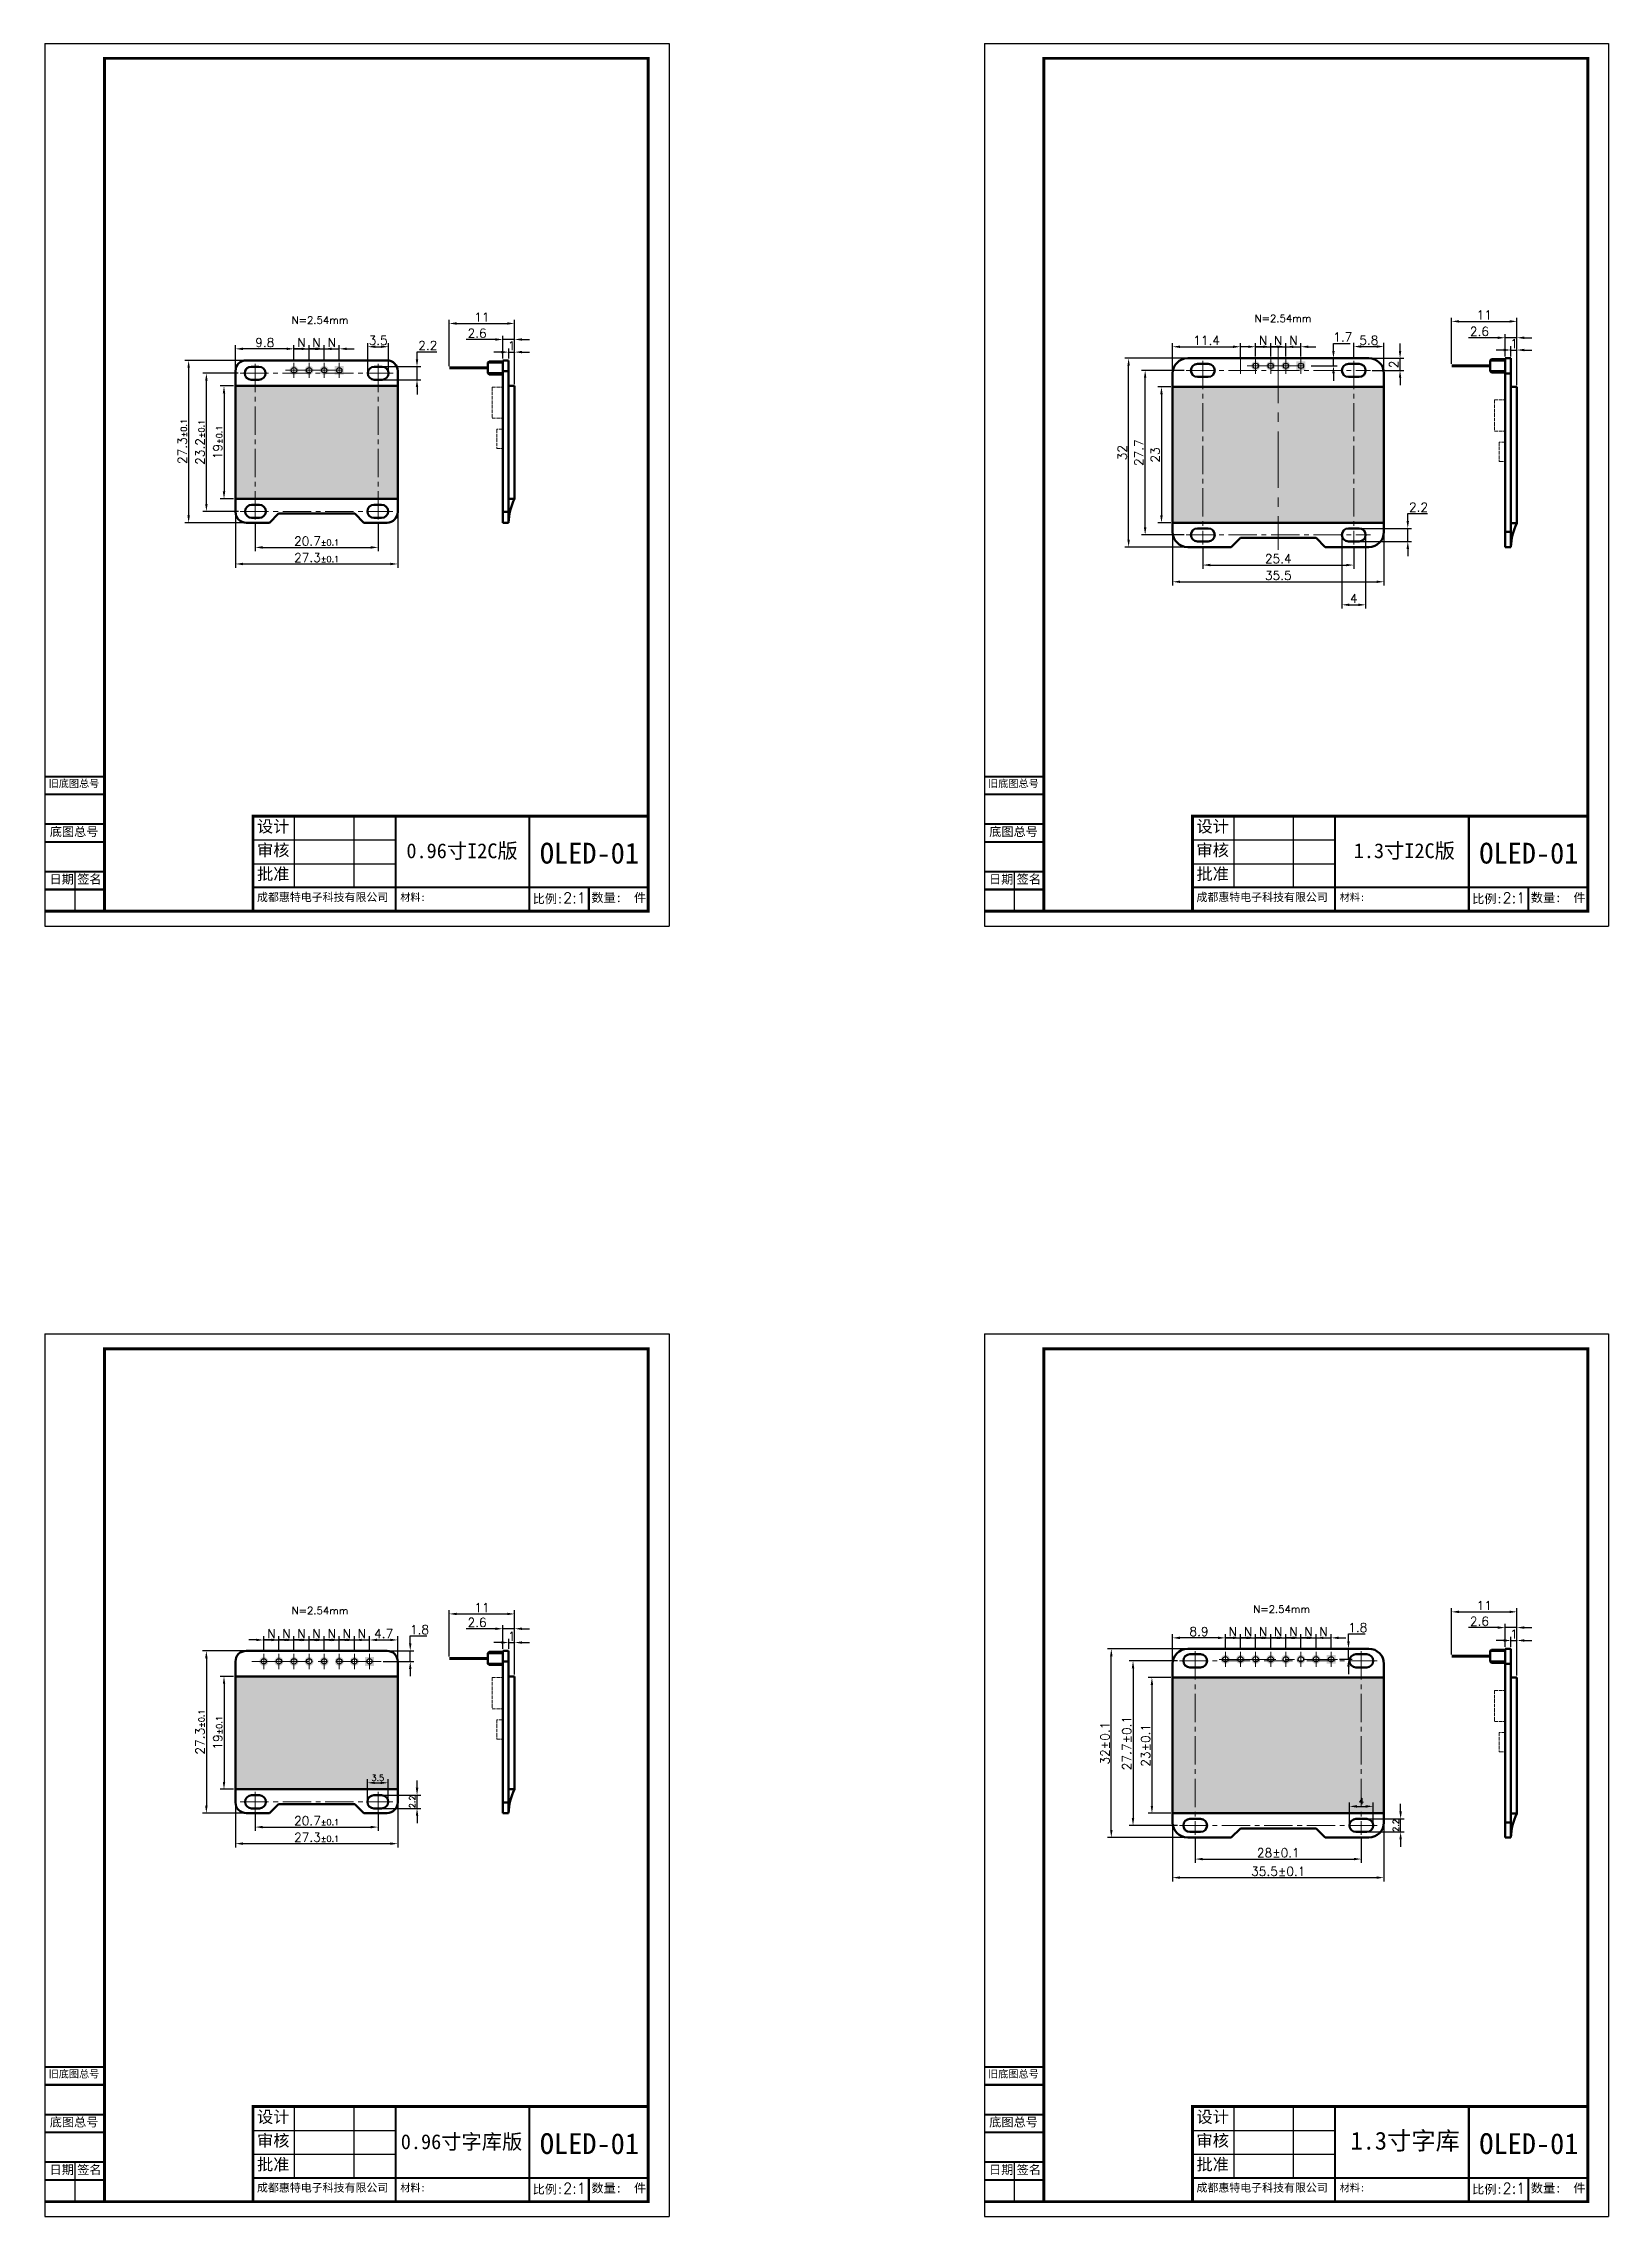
# Model space of a CAD drawing. Header units: millimetres. Extents: x 2651 to 3178, y -162 to 1004.
# Drawn here: x 2651 to 3178, y -162 to 569 of the extents above; entities that cross this region are included whole.
import ezdxf

# ---------------------------------------------------------------- set-up
doc = ezdxf.new("R2010")
doc.units = ezdxf.units.MM
doc.linetypes.add('ACAD_ISO02W100', pattern=[15, 12, -3])
doc.linetypes.add('CENTER2', pattern=[28.575, 19.05, -3.175, 3.175, -3.175])
doc.layers.get('0').update_dxf_attribs({"lineweight": 30})
doc.layers.get('Defpoints').update_dxf_attribs({"lineweight": 15})
for name, color, linetype, lineweight in [('填充', 8, 'Continuous', 15), ('标注', 2, 'Continuous', 15), ('点划线', 1, 'CENTER2', 20), ('粗线', 7, 'Continuous', 50), ('虚线', 5, 'ACAD_ISO02W100', 15)]:
    doc.layers.add(name, color=color, linetype=linetype, lineweight=lineweight)
doc.styles.get("Standard").update_dxf_attribs({"font": 'txt', "bigfont": 'gbcbig.shx'})
doc.dimstyles.new('ISO-25', dxfattribs={"dimtxt": 3, "dimasz": 2.5, "dimexe": 1.25, "dimexo": 0.625, "dimtad": 1, "dimtoh": 1, "dimdsep": 46, "dimtxsty": 'Standard', "dimcen": 2.5, "dimadec": 0, "dimazin": 0, "dimtfac": 1, "dimtmove": 0, "dimatfit": 3, "dimfxl": 1, "dimarcsym": 0})

msp = doc.modelspace()

# ---------------------------------------------------------------- texts
at = {"attachment_point": 1}
for s, insert, char_height, width in [('{\\fSimSun|b0|i0|c134|p2;旧底图总号}', (2652.917, 321.673), 2.5, 17.58056), ('{\\fSimSun|b0|i0|c134|p2;旧底图总号}', (2969.015, 321.673), 2.5, 17.58056), ('{\\fSimSun|b0|i0|c134|p54;设计}', (2723.028, 307.994), 4, 21.31385), ('{\\fSimSun|b0|i0|c134|p54;设计}', (3039.127, 307.994), 4, 21.31385), ('{\\fSimSun|b0|i0|c134|p2;底图总号}', (2653.293, 305.726), 3, 16.83), ('{\\fSimSun|b0|i0|c134|p54;审核}', (2723.028, 299.994), 4, 21.31385), ('{\\fSimSun|b0|i0|c134|p54;0.96寸I2C版}', (2773.289, 300.272), 5, 38.88333), ('{\\fSimSun|b0|i0|c134|p2;底图总号}', (2969.392, 305.726), 3, 16.83), ('{\\fSimSun|b0|i0|c134|p54;审核}', (3039.127, 299.994), 4, 21.31385), ('{\\fSimSun|b0|i0|c134|p54;1.3寸I2C版}', (3092.036, 300.291), 5, 35.32778), ('{\\fSimSun|b0|i0|c134|p54;批准}', (2723.028, 291.994), 4, 21.31385), ('{\\fSimSun|b0|i0|c134|p54;批准}', (3039.127, 291.994), 4, 21.31385), ('{\\fSimSun|b0|i0|c134|p2;日期}', (2653.234, 289.718), 3, 8.29667), ('{\\fSimSun|b0|i0|c134|p54;  \\fKaiTi|b0|i0|c134|p49;签名}', (2658.461, 289.739), 3, 16.35963), ('{\\fSimSun|b0|i0|c134|p2;日期}', (2969.333, 289.718), 3, 8.29667), ('{\\fSimSun|b0|i0|c134|p54;  \\fKaiTi|b0|i0|c134|p49;签名}', (2974.56, 289.739), 3, 16.35963), ('{\\fSimSun|b0|i0|c134|p54;成都惠特电子科技有限公司}', (2723.017, 283.502), 2.7, 45.582), ('{\\fSimSun|b0|i0|c134|p54;材料:\\fSimSun|b0|i0|c134|p2; }', (2771.218, 283.395), 2.5, 41.67717), ('{\\fSimSun|b0|i0|c134|p2;比例:\\Ftxt,gbcbig|c134;\\H1.2x;2:1}', (2815.776, 283.726), 3, 18.31312), ('{\\fSimSun|b0|i0|c134|p2;数量:  件}', (2835.544, 283.521), 3, 19.04667), ('{\\fSimSun|b0|i0|c134|p54;成都惠特电子科技有限公司}', (3039.116, 283.502), 2.7, 45.582), ('{\\fSimSun|b0|i0|c134|p54;材料:\\fSimSun|b0|i0|c134|p2; }', (3087.316, 283.395), 2.5, 41.67717), ('{\\fSimSun|b0|i0|c134|p2;比例:\\Ftxt,gbcbig|c134;\\H1.2x;2:1}', (3131.875, 283.726), 3, 18.31312), ('{\\fSimSun|b0|i0|c134|p2;数量:  件}', (3151.643, 283.521), 3, 19.04667), ('{\\fSimSun|b0|i0|c134|p2;旧底图总号}', (2652.917, -112.562), 2.5, 17.58056), ('{\\fSimSun|b0|i0|c134|p2;旧底图总号}', (2969.015, -112.562), 2.5, 17.58056), ('{\\fSimSun|b0|i0|c134|p2;底图总号}', (2653.293, -128.509), 3, 16.83), ('{\\fSimSun|b0|i0|c134|p54;设计}', (2723.028, -126.24), 4, 21.31385), ('{\\fSimSun|b0|i0|c134|p2;底图总号}', (2969.392, -128.509), 3, 16.83), ('{\\fSimSun|b0|i0|c134|p54;设计}', (3039.127, -126.24), 4, 21.31385), ('{\\fSimSun|b0|i0|c134|p54;审核}', (2723.028, -134.24), 4, 21.31385), ('{\\fSimSun|b0|i0|c134|p54;0.96寸字库版}', (2771.405, -134.117), 5, 42.43889), ('{\\fSimSun|b0|i0|c134|p54;审核}', (3039.127, -134.24), 4, 21.31385), ('{\\fSimSun|b0|i0|c134|p54;1.3寸字库}', (3090.978, -133.273), 6, 37.89333), ('{\\fSimSun|b0|i0|c134|p2;日期}', (2653.234, -144.517), 3, 8.29667), ('{\\fSimSun|b0|i0|c134|p54;  \\fKaiTi|b0|i0|c134|p49;签名}', (2658.461, -144.495), 3, 16.35963), ('{\\fSimSun|b0|i0|c134|p54;批准}', (2723.028, -142.24), 4, 21.31385), ('{\\fSimSun|b0|i0|c134|p2;日期}', (2969.333, -144.517), 3, 8.29667), ('{\\fSimSun|b0|i0|c134|p54;  \\fKaiTi|b0|i0|c134|p49;签名}', (2974.56, -144.495), 3, 16.35963), ('{\\fSimSun|b0|i0|c134|p54;批准}', (3039.127, -142.24), 4, 21.31385), ('{\\fSimSun|b0|i0|c134|p54;成都惠特电子科技有限公司}', (2723.017, -150.733), 2.7, 45.582), ('{\\fSimSun|b0|i0|c134|p54;材料:\\fSimSun|b0|i0|c134|p2; }', (2771.218, -150.84), 2.5, 41.67717), ('{\\fSimSun|b0|i0|c134|p2;比例:\\Ftxt,gbcbig|c134;\\H1.2x;2:1}', (2815.776, -150.509), 3, 18.31312), ('{\\fSimSun|b0|i0|c134|p2;数量:  件}', (2835.544, -150.714), 3, 19.04667), ('{\\fSimSun|b0|i0|c134|p54;成都惠特电子科技有限公司}', (3039.116, -150.733), 2.7, 45.582), ('{\\fSimSun|b0|i0|c134|p54;材料:\\fSimSun|b0|i0|c134|p2; }', (3087.316, -150.84), 2.5, 41.67717), ('{\\fSimSun|b0|i0|c134|p2;比例:\\Ftxt,gbcbig|c134;\\H1.2x;2:1}', (3131.875, -150.509), 3, 18.31312), ('{\\fSimSun|b0|i0|c134|p2;数量:  件}', (3151.643, -150.714), 3, 19.04667)]:
    msp.add_mtext(s, dxfattribs=dict(at, insert=insert, char_height=char_height, width=width))
at = {"char_height": 7, "attachment_point": 1}
for insert in [(2818.201, 300.472), (3134.3, 300.472), (2818.201, -133.762), (3134.3, -133.762)]:
    msp.add_mtext_dynamic_manual_height_columns('{\\fSimHei|b0|i0|c134|p2;OLED-01}', width=33.26101, gutter_width=12.5, heights=[0], dxfattribs=dict(at, insert=insert))
at = {"layer": '标注', "char_height": 2.5, "attachment_point": 1}
for insert in [(2734.703, 477.578), (3058.719, 478.17), (2734.703, 43.343), (3058.265, 43.823)]:
    msp.add_mtext_dynamic_manual_height_columns('N=2.54mm', width=17.525, gutter_width=12.5, heights=[0], dxfattribs=dict(at, insert=insert))

# ---------------------------------------------------------------- blocks, each defined once
blk = doc.blocks.new('*D65')
at = {"layer": 'Defpoints', "color": 0, "transparency": 16777216}
for p in [(2719.38, 28.56), (2705.98, -26.05), (2719.38, -26.05)]:
    blk.add_point(p, dxfattribs=at)
at = {"layer": '标注', "color": 0, "lineweight": -2, "transparency": 16777216}
for p, q in [((2718.76, 28.56), (2704.73, 28.56)), ((2705.98, 26.06), (2705.98, -23.55)), ((2718.76, -26.05), (2704.73, -26.05))]:
    blk.add_line(p, q, dxfattribs=at)
at = {"layer": '标注', "color": 0, "transparency": 16777216}
for points in [[(2705.56, 26.06), (2706.4, 26.06), (2705.98, 28.56)], [(2705.56, -23.55), (2706.4, -23.55), (2705.98, -26.05)]]:
    blk.add_solid(points, dxfattribs=at)
at = {"layer": '标注', "color": 0, "transparency": 16777216, "insert": (2703.86, 1.25), "char_height": 3, "attachment_point": 5, "rotation": 90}
blk.add_mtext('27.3{\\H0.66667x;%%P0.1}', dxfattribs=at)
blk = doc.blocks.new('*D66')
at = {"layer": 'Defpoints', "color": 0, "transparency": 16777216}
for p in [(2715.78, -22.45), (2770.39, -22.45), (2770.39, -36.32)]:
    blk.add_point(p, dxfattribs=at)
at = {"layer": '标注', "color": 0, "lineweight": -2, "transparency": 16777216}
for p, q in [((2715.78, -23.08), (2715.78, -37.57)), ((2770.39, -23.08), (2770.39, -37.57)), ((2718.28, -36.32), (2767.89, -36.32))]:
    blk.add_line(p, q, dxfattribs=at)
at = {"layer": '标注', "color": 0, "transparency": 16777216}
for points in [[(2718.28, -35.9), (2718.28, -36.74), (2715.78, -36.32)], [(2767.89, -35.9), (2767.89, -36.74), (2770.39, -36.32)]]:
    blk.add_solid(points, dxfattribs=at)
at = {"layer": '标注', "color": 0, "transparency": 16777216, "insert": (2743.09, -34.19), "char_height": 3, "attachment_point": 5}
blk.add_mtext('27.3{\\H0.66667x;%%P0.1}', dxfattribs=at)
blk = doc.blocks.new('*D70')
at = {"layer": 'Defpoints', "color": 0, "transparency": 16777216}
for p in [(2722.39, -25.62), (2763.79, -25.62), (2763.79, -30.75)]:
    blk.add_point(p, dxfattribs=at)
at = {"layer": '标注', "color": 0, "lineweight": -2, "transparency": 16777216}
for p, q in [((2722.39, -26.25), (2722.39, -32)), ((2763.79, -26.25), (2763.79, -32)), ((2724.89, -30.75), (2761.29, -30.75))]:
    blk.add_line(p, q, dxfattribs=at)
at = {"layer": '标注', "color": 0, "transparency": 16777216}
for points in [[(2724.89, -30.33), (2724.89, -31.17), (2722.39, -30.75)], [(2761.29, -30.33), (2761.29, -31.17), (2763.79, -30.75)]]:
    blk.add_solid(points, dxfattribs=at)
at = {"layer": '标注', "color": 0, "transparency": 16777216, "insert": (2743.09, -28.62), "char_height": 3, "attachment_point": 5}
blk.add_mtext('20.7{\\H0.66667x;%%P0.1}', dxfattribs=at)
blk = doc.blocks.new('*D71')
at = {"layer": 'Defpoints', "color": 0, "transparency": 16777216}
for p in [(2715.78, 19.96), (2711.92, -18.04), (2715.78, -18.04)]:
    blk.add_point(p, dxfattribs=at)
at = {"layer": '标注', "color": 0, "lineweight": -2, "transparency": 16777216}
for p, q in [((2715.16, 19.96), (2710.67, 19.96)), ((2711.92, 17.46), (2711.92, -15.54)), ((2715.16, -18.04), (2710.67, -18.04))]:
    blk.add_line(p, q, dxfattribs=at)
at = {"layer": '标注', "color": 0, "transparency": 16777216}
for points in [[(2711.51, 17.46), (2712.34, 17.46), (2711.92, 19.96)], [(2711.51, -15.54), (2712.34, -15.54), (2711.92, -18.04)]]:
    blk.add_solid(points, dxfattribs=at)
at = {"layer": '标注', "color": 0, "transparency": 16777216, "insert": (2709.8, 0.96), "char_height": 3, "attachment_point": 5, "rotation": 90}
blk.add_mtext('19{\\H0.66667x;±0.1}', dxfattribs=at)
blk = doc.blocks.new('*D72')
at = {"layer": 'Defpoints', "color": 0, "transparency": 16777216}
for p in [(2809.7, 40.98), (2787.7, 26.02), (2809.7, 19.96)]:
    blk.add_point(p, dxfattribs=at)
at = {"layer": '标注', "color": 0, "lineweight": -2, "transparency": 16777216}
for p, q in [((2787.7, 26.64), (2787.7, 42.23)), ((2790.2, 40.98), (2807.2, 40.98)), ((2809.7, 20.58), (2809.7, 42.23))]:
    blk.add_line(p, q, dxfattribs=at)
at = {"layer": '标注', "color": 0, "transparency": 16777216}
for points in [[(2790.2, 41.39), (2790.2, 40.56), (2787.7, 40.98)], [(2807.2, 41.39), (2807.2, 40.56), (2809.7, 40.98)]]:
    blk.add_solid(points, dxfattribs=at)
at = {"layer": '标注', "color": 0, "transparency": 16777216, "insert": (2798.7, 43.1), "char_height": 3, "attachment_point": 5}
blk.add_mtext('11', dxfattribs=at)
blk = doc.blocks.new('*D73')
at = {"layer": 'Defpoints', "color": 0, "transparency": 16777216}
for p in [(2809.7, 35.99), (2805.7, 28.56), (2809.7, 19.96)]:
    blk.add_point(p, dxfattribs=at)
at = {"layer": '标注', "color": 0, "lineweight": -2, "transparency": 16777216}
for p, q in [((2805.7, 29.18), (2805.7, 37.24)), ((2809.7, 20.58), (2809.7, 37.24)), ((2803.2, 35.99), (2793.45, 35.99)), ((2809.7, 35.99), (2805.7, 35.99)), ((2812.2, 35.99), (2814.7, 35.99))]:
    blk.add_line(p, q, dxfattribs=at)
at = {"layer": '标注', "color": 0, "transparency": 16777216}
for points in [[(2803.2, 36.41), (2803.2, 35.57), (2805.7, 35.99)], [(2812.2, 36.41), (2812.2, 35.57), (2809.7, 35.99)]]:
    blk.add_solid(points, dxfattribs=at)
at = {"layer": '标注', "color": 0, "transparency": 16777216, "insert": (2797.07, 38.12), "char_height": 3, "attachment_point": 5}
blk.add_mtext('2.6', dxfattribs=at)
blk = doc.blocks.new('*D74')
at = {"layer": 'Defpoints', "color": 0, "transparency": 16777216}
for p in [(2809.7, 31.34), (2807.7, 28.56), (2809.7, 19.96)]:
    blk.add_point(p, dxfattribs=at)
at = {"layer": '标注', "color": 0, "lineweight": -2, "transparency": 16777216}
for p, q in [((2805.2, 31.34), (2802.7, 31.34)), ((2807.7, 29.18), (2807.7, 32.59)), ((2807.7, 31.34), (2809.7, 31.34)), ((2809.7, 20.58), (2809.7, 32.59)), ((2812.2, 31.34), (2814.7, 31.34))]:
    blk.add_line(p, q, dxfattribs=at)
at = {"layer": '标注', "color": 0, "transparency": 16777216}
for points in [[(2805.2, 31.76), (2805.2, 30.93), (2807.7, 31.34)], [(2812.2, 31.76), (2812.2, 30.93), (2809.7, 31.34)]]:
    blk.add_solid(points, dxfattribs=at)
at = {"layer": '标注', "color": 0, "transparency": 16777216, "insert": (2808.7, 33.47), "char_height": 3, "attachment_point": 5}
blk.add_mtext('1', dxfattribs=at)
blk = doc.blocks.new('*D75')
at = {"layer": 'Defpoints', "color": 0, "transparency": 16777216}
for p in [(3146.95, 41.68), (3124.95, 26.72), (3146.95, 19.61)]:
    blk.add_point(p, dxfattribs=at)
at = {"layer": '标注', "color": 0, "lineweight": -2, "transparency": 16777216}
for p, q in [((3124.95, 27.34), (3124.95, 42.93)), ((3127.45, 41.68), (3144.45, 41.68)), ((3146.95, 20.23), (3146.95, 42.93))]:
    blk.add_line(p, q, dxfattribs=at)
at = {"layer": '标注', "color": 0, "transparency": 16777216}
for points in [[(3127.45, 42.09), (3127.45, 41.26), (3124.95, 41.68)], [(3144.45, 42.09), (3144.45, 41.26), (3146.95, 41.68)]]:
    blk.add_solid(points, dxfattribs=at)
at = {"layer": '标注', "color": 0, "transparency": 16777216, "insert": (3135.95, 43.8), "char_height": 3, "attachment_point": 5}
blk.add_mtext('11', dxfattribs=at)
blk = doc.blocks.new('*D76')
at = {"layer": 'Defpoints', "color": 0, "transparency": 16777216}
for p in [(3142.95, 29.26), (3146.95, 36.38), (3146.95, 19.61)]:
    blk.add_point(p, dxfattribs=at)
at = {"layer": '标注', "color": 0, "lineweight": -2, "transparency": 16777216}
for p, q in [((3142.95, 29.88), (3142.95, 37.63)), ((3146.95, 20.23), (3146.95, 37.63)), ((3140.45, 36.38), (3130.7, 36.38)), ((3146.95, 36.38), (3142.95, 36.38)), ((3149.45, 36.38), (3151.95, 36.38))]:
    blk.add_line(p, q, dxfattribs=at)
at = {"layer": '标注', "color": 0, "transparency": 16777216}
for points in [[(3140.45, 36.8), (3140.45, 35.96), (3142.95, 36.38)], [(3149.45, 36.8), (3149.45, 35.96), (3146.95, 36.38)]]:
    blk.add_solid(points, dxfattribs=at)
at = {"layer": '标注', "color": 0, "transparency": 16777216, "insert": (3134.33, 38.5), "char_height": 3, "attachment_point": 5}
blk.add_mtext('2.6', dxfattribs=at)
blk = doc.blocks.new('*D77')
at = {"layer": 'Defpoints', "color": 0, "transparency": 16777216}
for p in [(3144.95, 29.26), (3146.95, 32.04), (3146.95, 19.61)]:
    blk.add_point(p, dxfattribs=at)
at = {"layer": '标注', "color": 0, "lineweight": -2, "transparency": 16777216}
for p, q in [((3142.45, 32.04), (3139.95, 32.04)), ((3144.95, 29.88), (3144.95, 33.29)), ((3144.95, 32.04), (3146.95, 32.04)), ((3146.95, 20.23), (3146.95, 33.29)), ((3149.45, 32.04), (3151.95, 32.04))]:
    blk.add_line(p, q, dxfattribs=at)
at = {"layer": '标注', "color": 0, "transparency": 16777216}
for points in [[(3142.45, 32.46), (3142.45, 31.63), (3144.95, 32.04)], [(3149.45, 32.46), (3149.45, 31.63), (3146.95, 32.04)]]:
    blk.add_solid(points, dxfattribs=at)
at = {"layer": '标注', "color": 0, "transparency": 16777216, "insert": (3145.95, 34.17), "char_height": 3, "attachment_point": 5}
blk.add_mtext('1', dxfattribs=at)
blk = doc.blocks.new('*D67')
at = {"layer": 'Defpoints', "color": 0, "transparency": 16777216}
for p in [(2740.55, 32.22), (2735.47, 27.55), (2740.55, 27.55)]:
    blk.add_point(p, dxfattribs=at)
at = {"layer": '标注', "color": 0, "lineweight": -2, "transparency": 16777216}
for p, q in [((2732.97, 32.22), (2730.47, 32.22)), ((2735.47, 28.18), (2735.47, 33.47)), ((2735.47, 32.22), (2740.55, 32.22)), ((2740.55, 28.18), (2740.55, 33.47)), ((2743.05, 32.22), (2745.55, 32.22))]:
    blk.add_line(p, q, dxfattribs=at)
at = {"layer": '标注', "color": 0, "transparency": 16777216}
for points in [[(2732.97, 32.64), (2732.97, 31.81), (2735.47, 32.22)], [(2743.05, 32.64), (2743.05, 31.81), (2740.55, 32.22)]]:
    blk.add_solid(points, dxfattribs=at)
at = {"layer": '标注', "color": 0, "transparency": 16777216, "insert": (2738.01, 34.35), "char_height": 3, "attachment_point": 5}
blk.add_mtext('N', dxfattribs=at)
blk = doc.blocks.new('*D68')
at = {"layer": 'Defpoints', "color": 0, "transparency": 16777216}
for p in [(2745.63, 32.21), (2740.55, 27.55), (2745.63, 27.55)]:
    blk.add_point(p, dxfattribs=at)
at = {"layer": '标注', "color": 0, "lineweight": -2, "transparency": 16777216}
for p, q in [((2738.05, 32.21), (2735.55, 32.21)), ((2740.55, 28.18), (2740.55, 33.46)), ((2740.55, 32.21), (2745.63, 32.21)), ((2745.63, 28.18), (2745.63, 33.46)), ((2748.13, 32.21), (2750.63, 32.21))]:
    blk.add_line(p, q, dxfattribs=at)
at = {"layer": '标注', "color": 0, "transparency": 16777216}
for points in [[(2738.05, 32.63), (2738.05, 31.79), (2740.55, 32.21)], [(2748.13, 32.63), (2748.13, 31.79), (2745.63, 32.21)]]:
    blk.add_solid(points, dxfattribs=at)
at = {"layer": '标注', "color": 0, "transparency": 16777216, "insert": (2743.09, 34.33), "char_height": 3, "attachment_point": 5}
blk.add_mtext('N', dxfattribs=at)
blk = doc.blocks.new('*D69')
at = {"layer": 'Defpoints', "color": 0, "transparency": 16777216}
for p in [(2750.71, 32.22), (2745.63, 27.55), (2750.71, 27.55)]:
    blk.add_point(p, dxfattribs=at)
at = {"layer": '标注', "color": 0, "lineweight": -2, "transparency": 16777216}
for p, q in [((2743.13, 32.22), (2740.63, 32.22)), ((2745.63, 28.18), (2745.63, 33.47)), ((2745.63, 32.22), (2750.71, 32.22)), ((2750.71, 28.18), (2750.71, 33.47)), ((2753.21, 32.22), (2755.71, 32.22))]:
    blk.add_line(p, q, dxfattribs=at)
at = {"layer": '标注', "color": 0, "transparency": 16777216}
for points in [[(2743.13, 32.64), (2743.13, 31.81), (2745.63, 32.22)], [(2753.21, 32.64), (2753.21, 31.81), (2750.71, 32.22)]]:
    blk.add_solid(points, dxfattribs=at)
at = {"layer": '标注', "color": 0, "transparency": 16777216, "insert": (2748.17, 34.35), "char_height": 3, "attachment_point": 5}
blk.add_mtext('N', dxfattribs=at)
blk = doc.blocks.new('*D78')
at = {"layer": 'Defpoints', "color": 0, "transparency": 16777216}
for p in [(3010.47, 29.26), (3036.17, 29.26), (3036.17, -34.24)]:
    blk.add_point(p, dxfattribs=at)
at = {"layer": '标注', "color": 0, "lineweight": -2, "transparency": 16777216}
for p, q in [((3035.55, 29.26), (3009.22, 29.26)), ((3010.47, -31.74), (3010.47, 26.76)), ((3035.55, -34.24), (3009.22, -34.24))]:
    blk.add_line(p, q, dxfattribs=at)
at = {"layer": '标注', "color": 0, "transparency": 16777216}
for points in [[(3010.06, 26.76), (3010.89, 26.76), (3010.47, 29.26)], [(3010.06, -31.74), (3010.89, -31.74), (3010.47, -34.24)]]:
    blk.add_solid(points, dxfattribs=at)
at = {"layer": '标注', "color": 0, "transparency": 16777216, "insert": (3008.35, -2.49), "char_height": 3, "attachment_point": 5, "rotation": 90}
blk.add_mtext('32%%P0.1', dxfattribs=at)
blk = doc.blocks.new('*D79')
at = {"layer": 'Defpoints', "color": 0, "transparency": 16777216}
for p in [(3033.37, 25.19), (3017.78, -30.18), (3033.37, -30.18)]:
    blk.add_point(p, dxfattribs=at)
at = {"layer": '标注', "color": 0, "lineweight": -2, "transparency": 16777216}
for p, q in [((3032.74, 25.19), (3016.53, 25.19)), ((3017.78, 22.69), (3017.78, -27.68)), ((3032.74, -30.18), (3016.53, -30.18))]:
    blk.add_line(p, q, dxfattribs=at)
at = {"layer": '标注', "color": 0, "transparency": 16777216}
for points in [[(3017.36, 22.69), (3018.19, 22.69), (3017.78, 25.19)], [(3017.36, -27.68), (3018.19, -27.68), (3017.78, -30.18)]]:
    blk.add_solid(points, dxfattribs=at)
at = {"layer": '标注', "color": 0, "transparency": 16777216, "insert": (3015.65, -2.49), "char_height": 3, "attachment_point": 5, "rotation": 90}
blk.add_mtext('27.7%%P0.1', dxfattribs=at)
blk = doc.blocks.new('*D80')
at = {"layer": 'Defpoints', "color": 0, "transparency": 16777216}
for p in [(3031.09, 19.61), (3024.14, -26.11), (3031.09, -26.11)]:
    blk.add_point(p, dxfattribs=at)
at = {"layer": '标注', "color": 0, "lineweight": -2, "transparency": 16777216}
for p, q in [((3030.47, 19.61), (3022.89, 19.61)), ((3024.14, 17.11), (3024.14, -23.61)), ((3030.47, -26.11), (3022.89, -26.11))]:
    blk.add_line(p, q, dxfattribs=at)
at = {"layer": '标注', "color": 0, "transparency": 16777216}
for points in [[(3023.72, 17.11), (3024.55, 17.11), (3024.14, 19.61)], [(3023.72, -23.61), (3024.55, -23.61), (3024.14, -26.11)]]:
    blk.add_solid(points, dxfattribs=at)
at = {"layer": '标注', "color": 0, "transparency": 16777216, "insert": (3022.01, -3.25), "char_height": 3, "attachment_point": 5, "rotation": 90}
blk.add_mtext('23%%P0.1', dxfattribs=at)
blk = doc.blocks.new('*D81')
at = {"layer": 'Defpoints', "color": 0, "transparency": 16777216}
for p in [(3031.09, -29.16), (3102.21, -29.16), (3102.21, -47.76)]:
    blk.add_point(p, dxfattribs=at)
at = {"layer": '标注', "color": 0, "lineweight": -2, "transparency": 16777216}
for p, q in [((3031.09, -29.79), (3031.09, -49.01)), ((3102.21, -29.79), (3102.21, -49.01)), ((3033.59, -47.76), (3099.71, -47.76))]:
    blk.add_line(p, q, dxfattribs=at)
at = {"layer": '标注', "color": 0, "transparency": 16777216}
for points in [[(3033.59, -47.34), (3033.59, -48.17), (3031.09, -47.76)], [(3099.71, -47.34), (3099.71, -48.17), (3102.21, -47.76)]]:
    blk.add_solid(points, dxfattribs=at)
at = {"layer": '标注', "color": 0, "transparency": 16777216, "insert": (3066.65, -45.63), "char_height": 3, "attachment_point": 5}
blk.add_mtext('35.5%%P0.1', dxfattribs=at)
blk = doc.blocks.new('*D82')
at = {"layer": 'Defpoints', "color": 0, "transparency": 16777216}
for p in [(3038.71, -33.38), (3094.59, -33.38), (3094.59, -41.51)]:
    blk.add_point(p, dxfattribs=at)
at = {"layer": '标注', "color": 0, "lineweight": -2, "transparency": 16777216}
for p, q in [((3038.71, -34), (3038.71, -42.76)), ((3094.59, -34), (3094.59, -42.76)), ((3041.21, -41.51), (3092.09, -41.51))]:
    blk.add_line(p, q, dxfattribs=at)
at = {"layer": '标注', "color": 0, "transparency": 16777216}
for points in [[(3041.21, -41.1), (3041.21, -41.93), (3038.71, -41.51)], [(3092.09, -41.1), (3092.09, -41.93), (3094.59, -41.51)]]:
    blk.add_solid(points, dxfattribs=at)
at = {"layer": '标注', "color": 0, "transparency": 16777216, "insert": (3066.65, -39.39), "char_height": 3, "attachment_point": 5}
blk.add_mtext('28%%P0.1', dxfattribs=at)
blk = doc.blocks.new('*D83')
at = {"layer": 'Defpoints', "color": 0, "transparency": 16777216}
for p in [(2755.79, 32.22), (2750.71, 27.55), (2755.79, 27.55)]:
    blk.add_point(p, dxfattribs=at)
at = {"layer": '标注', "color": 0, "lineweight": -2, "transparency": 16777216}
for p, q in [((2748.21, 32.22), (2745.71, 32.22)), ((2750.71, 28.18), (2750.71, 33.47)), ((2750.71, 32.22), (2755.79, 32.22)), ((2755.79, 28.18), (2755.79, 33.47)), ((2758.29, 32.22), (2760.79, 32.22))]:
    blk.add_line(p, q, dxfattribs=at)
at = {"layer": '标注', "color": 0, "transparency": 16777216}
for points in [[(2748.21, 32.64), (2748.21, 31.81), (2750.71, 32.22)], [(2758.29, 32.64), (2758.29, 31.81), (2755.79, 32.22)]]:
    blk.add_solid(points, dxfattribs=at)
at = {"layer": '标注', "color": 0, "transparency": 16777216, "insert": (2753.25, 34.35), "char_height": 3, "attachment_point": 5}
blk.add_mtext('N', dxfattribs=at)
blk = doc.blocks.new('*D84')
at = {"layer": 'Defpoints', "color": 0, "transparency": 16777216}
for p in [(2760.87, 32.22), (2755.79, 27.55), (2760.87, 27.55)]:
    blk.add_point(p, dxfattribs=at)
at = {"layer": '标注', "color": 0, "lineweight": -2, "transparency": 16777216}
for p, q in [((2753.29, 32.22), (2750.79, 32.22)), ((2755.79, 28.18), (2755.79, 33.47)), ((2755.79, 32.22), (2760.87, 32.22)), ((2760.87, 28.18), (2760.87, 33.47)), ((2763.37, 32.22), (2765.87, 32.22))]:
    blk.add_line(p, q, dxfattribs=at)
at = {"layer": '标注', "color": 0, "transparency": 16777216}
for points in [[(2753.29, 32.64), (2753.29, 31.81), (2755.79, 32.22)], [(2763.37, 32.64), (2763.37, 31.81), (2760.87, 32.22)]]:
    blk.add_solid(points, dxfattribs=at)
at = {"layer": '标注', "color": 0, "transparency": 16777216, "insert": (2758.33, 34.35), "char_height": 3, "attachment_point": 5}
blk.add_mtext('N', dxfattribs=at)
blk = doc.blocks.new('*D85')
at = {"layer": 'Defpoints', "color": 0, "transparency": 16777216}
for p in [(2735.47, 32.22), (2730.39, 27.55), (2735.47, 27.55)]:
    blk.add_point(p, dxfattribs=at)
at = {"layer": '标注', "color": 0, "lineweight": -2, "transparency": 16777216}
for p, q in [((2727.89, 32.22), (2725.39, 32.22)), ((2730.39, 28.18), (2730.39, 33.47)), ((2730.39, 32.22), (2735.47, 32.22)), ((2735.47, 28.18), (2735.47, 33.47)), ((2737.97, 32.22), (2740.47, 32.22))]:
    blk.add_line(p, q, dxfattribs=at)
at = {"layer": '标注', "color": 0, "transparency": 16777216}
for points in [[(2727.89, 32.64), (2727.89, 31.81), (2730.39, 32.22)], [(2737.97, 32.64), (2737.97, 31.81), (2735.47, 32.22)]]:
    blk.add_solid(points, dxfattribs=at)
at = {"layer": '标注', "color": 0, "transparency": 16777216, "insert": (2732.93, 34.35), "char_height": 3, "attachment_point": 5}
blk.add_mtext('N', dxfattribs=at)
blk = doc.blocks.new('*D86')
at = {"layer": 'Defpoints', "color": 0, "transparency": 16777216}
for p in [(2730.39, 32.22), (2725.31, 27.55), (2730.39, 27.55)]:
    blk.add_point(p, dxfattribs=at)
at = {"layer": '标注', "color": 0, "lineweight": -2, "transparency": 16777216}
for p, q in [((2722.81, 32.22), (2720.31, 32.22)), ((2725.31, 28.18), (2725.31, 33.47)), ((2725.31, 32.22), (2730.39, 32.22)), ((2730.39, 28.18), (2730.39, 33.47)), ((2732.89, 32.22), (2735.39, 32.22))]:
    blk.add_line(p, q, dxfattribs=at)
at = {"layer": '标注', "color": 0, "transparency": 16777216}
for points in [[(2722.81, 32.64), (2722.81, 31.81), (2725.31, 32.22)], [(2732.89, 32.64), (2732.89, 31.81), (2730.39, 32.22)]]:
    blk.add_solid(points, dxfattribs=at)
at = {"layer": '标注', "color": 0, "transparency": 16777216, "insert": (2727.85, 34.35), "char_height": 3, "attachment_point": 5}
blk.add_mtext('N', dxfattribs=at)
blk = doc.blocks.new('*D87')
at = {"layer": 'Defpoints', "color": 0, "transparency": 16777216}
for p in [(3064.11, 32.92), (3059.03, 28.25), (3064.11, 28.25)]:
    blk.add_point(p, dxfattribs=at)
at = {"layer": '标注', "color": 0, "lineweight": -2, "transparency": 16777216}
for p, q in [((3056.53, 32.92), (3054.03, 32.92)), ((3059.03, 28.88), (3059.03, 34.17)), ((3059.03, 32.92), (3064.11, 32.92)), ((3064.11, 28.88), (3064.11, 34.17)), ((3066.61, 32.92), (3069.11, 32.92))]:
    blk.add_line(p, q, dxfattribs=at)
at = {"layer": '标注', "color": 0, "transparency": 16777216}
for points in [[(3056.53, 33.34), (3056.53, 32.51), (3059.03, 32.92)], [(3066.61, 33.34), (3066.61, 32.51), (3064.11, 32.92)]]:
    blk.add_solid(points, dxfattribs=at)
at = {"layer": '标注', "color": 0, "transparency": 16777216, "insert": (3061.57, 35.05), "char_height": 3, "attachment_point": 5}
blk.add_mtext('N', dxfattribs=at)
blk = doc.blocks.new('*D88')
at = {"layer": 'Defpoints', "color": 0, "transparency": 16777216}
for p in [(3069.19, 32.91), (3064.11, 28.25), (3069.19, 28.25)]:
    blk.add_point(p, dxfattribs=at)
at = {"layer": '标注', "color": 0, "lineweight": -2, "transparency": 16777216}
for p, q in [((3061.61, 32.91), (3059.11, 32.91)), ((3064.11, 28.88), (3064.11, 34.16)), ((3064.11, 32.91), (3069.19, 32.91)), ((3069.19, 28.88), (3069.19, 34.16)), ((3071.69, 32.91), (3074.19, 32.91))]:
    blk.add_line(p, q, dxfattribs=at)
at = {"layer": '标注', "color": 0, "transparency": 16777216}
for points in [[(3061.61, 33.33), (3061.61, 32.49), (3064.11, 32.91)], [(3071.69, 33.33), (3071.69, 32.49), (3069.19, 32.91)]]:
    blk.add_solid(points, dxfattribs=at)
at = {"layer": '标注', "color": 0, "transparency": 16777216, "insert": (3066.65, 35.03), "char_height": 3, "attachment_point": 5}
blk.add_mtext('N', dxfattribs=at)
blk = doc.blocks.new('*D89')
at = {"layer": 'Defpoints', "color": 0, "transparency": 16777216}
for p in [(3074.27, 32.92), (3069.19, 28.25), (3074.27, 28.25)]:
    blk.add_point(p, dxfattribs=at)
at = {"layer": '标注', "color": 0, "lineweight": -2, "transparency": 16777216}
for p, q in [((3066.69, 32.92), (3064.19, 32.92)), ((3069.19, 28.88), (3069.19, 34.17)), ((3069.19, 32.92), (3074.27, 32.92)), ((3074.27, 28.88), (3074.27, 34.17)), ((3076.77, 32.92), (3079.27, 32.92))]:
    blk.add_line(p, q, dxfattribs=at)
at = {"layer": '标注', "color": 0, "transparency": 16777216}
for points in [[(3066.69, 33.34), (3066.69, 32.51), (3069.19, 32.92)], [(3076.77, 33.34), (3076.77, 32.51), (3074.27, 32.92)]]:
    blk.add_solid(points, dxfattribs=at)
at = {"layer": '标注', "color": 0, "transparency": 16777216, "insert": (3071.73, 35.05), "char_height": 3, "attachment_point": 5}
blk.add_mtext('N', dxfattribs=at)
blk = doc.blocks.new('*D93')
at = {"layer": 'Defpoints', "color": 0, "transparency": 16777216}
for p in [(3079.35, 32.92), (3074.27, 28.25), (3079.35, 28.25)]:
    blk.add_point(p, dxfattribs=at)
at = {"layer": '标注', "color": 0, "lineweight": -2, "transparency": 16777216}
for p, q in [((3071.77, 32.92), (3069.27, 32.92)), ((3074.27, 28.88), (3074.27, 34.17)), ((3074.27, 32.92), (3079.35, 32.92)), ((3079.35, 28.88), (3079.35, 34.17)), ((3081.85, 32.92), (3084.35, 32.92))]:
    blk.add_line(p, q, dxfattribs=at)
at = {"layer": '标注', "color": 0, "transparency": 16777216}
for points in [[(3071.77, 33.34), (3071.77, 32.51), (3074.27, 32.92)], [(3081.85, 33.34), (3081.85, 32.51), (3079.35, 32.92)]]:
    blk.add_solid(points, dxfattribs=at)
at = {"layer": '标注', "color": 0, "transparency": 16777216, "insert": (3076.81, 35.05), "char_height": 3, "attachment_point": 5}
blk.add_mtext('N', dxfattribs=at)
blk = doc.blocks.new('*D90')
at = {"layer": 'Defpoints', "color": 0, "transparency": 16777216}
for p in [(3084.43, 32.92), (3079.35, 28.25), (3084.43, 28.25)]:
    blk.add_point(p, dxfattribs=at)
at = {"layer": '标注', "color": 0, "lineweight": -2, "transparency": 16777216}
for p, q in [((3076.85, 32.92), (3074.35, 32.92)), ((3079.35, 28.88), (3079.35, 34.17)), ((3079.35, 32.92), (3084.43, 32.92)), ((3084.43, 28.88), (3084.43, 34.17)), ((3086.93, 32.92), (3089.43, 32.92))]:
    blk.add_line(p, q, dxfattribs=at)
at = {"layer": '标注', "color": 0, "transparency": 16777216}
for points in [[(3076.85, 33.34), (3076.85, 32.51), (3079.35, 32.92)], [(3086.93, 33.34), (3086.93, 32.51), (3084.43, 32.92)]]:
    blk.add_solid(points, dxfattribs=at)
at = {"layer": '标注', "color": 0, "transparency": 16777216, "insert": (3081.89, 35.05), "char_height": 3, "attachment_point": 5}
blk.add_mtext('N', dxfattribs=at)
blk = doc.blocks.new('*D91')
at = {"layer": 'Defpoints', "color": 0, "transparency": 16777216}
for p in [(3059.03, 32.92), (3053.95, 28.25), (3059.03, 28.25)]:
    blk.add_point(p, dxfattribs=at)
at = {"layer": '标注', "color": 0, "lineweight": -2, "transparency": 16777216}
for p, q in [((3051.45, 32.92), (3048.95, 32.92)), ((3053.95, 28.88), (3053.95, 34.17)), ((3053.95, 32.92), (3059.03, 32.92)), ((3059.03, 28.88), (3059.03, 34.17)), ((3061.53, 32.92), (3064.03, 32.92))]:
    blk.add_line(p, q, dxfattribs=at)
at = {"layer": '标注', "color": 0, "transparency": 16777216}
for points in [[(3051.45, 33.34), (3051.45, 32.51), (3053.95, 32.92)], [(3061.53, 33.34), (3061.53, 32.51), (3059.03, 32.92)]]:
    blk.add_solid(points, dxfattribs=at)
at = {"layer": '标注', "color": 0, "transparency": 16777216, "insert": (3056.49, 35.05), "char_height": 3, "attachment_point": 5}
blk.add_mtext('N', dxfattribs=at)
blk = doc.blocks.new('*D92')
at = {"layer": 'Defpoints', "color": 0, "transparency": 16777216}
for p in [(3053.95, 32.92), (3048.87, 28.25), (3053.95, 28.25)]:
    blk.add_point(p, dxfattribs=at)
at = {"layer": '标注', "color": 0, "lineweight": -2, "transparency": 16777216}
for p, q in [((3046.37, 32.92), (3043.87, 32.92)), ((3048.87, 28.88), (3048.87, 34.17)), ((3048.87, 32.92), (3053.95, 32.92)), ((3053.95, 28.88), (3053.95, 34.17)), ((3056.45, 32.92), (3058.95, 32.92))]:
    blk.add_line(p, q, dxfattribs=at)
at = {"layer": '标注', "color": 0, "transparency": 16777216}
for points in [[(3046.37, 33.34), (3046.37, 32.51), (3048.87, 32.92)], [(3056.45, 33.34), (3056.45, 32.51), (3053.95, 32.92)]]:
    blk.add_solid(points, dxfattribs=at)
at = {"layer": '标注', "color": 0, "transparency": 16777216, "insert": (3051.41, 35.05), "char_height": 3, "attachment_point": 5}
blk.add_mtext('N', dxfattribs=at)
blk = doc.blocks.new('*D94')
at = {"layer": 'Defpoints', "color": 0, "transparency": 16777216}
for p in [(3031.09, 32.92), (3031.09, 24.18), (3048.87, 28.25)]:
    blk.add_point(p, dxfattribs=at)
at = {"layer": '标注', "color": 0, "lineweight": -2, "transparency": 16777216}
for p, q in [((3031.09, 24.8), (3031.09, 34.17)), ((3046.37, 32.92), (3033.59, 32.92)), ((3048.87, 28.88), (3048.87, 34.17))]:
    blk.add_line(p, q, dxfattribs=at)
at = {"layer": '标注', "color": 0, "transparency": 16777216}
for points in [[(3033.59, 33.34), (3033.59, 32.51), (3031.09, 32.92)], [(3046.37, 33.34), (3046.37, 32.51), (3048.87, 32.92)]]:
    blk.add_solid(points, dxfattribs=at)
at = {"layer": '标注', "color": 0, "transparency": 16777216, "insert": (3039.98, 35.05), "char_height": 3, "attachment_point": 5}
blk.add_mtext('8.9', dxfattribs=at)
blk = doc.blocks.new('*D95')
at = {"layer": 'Defpoints', "color": 0, "transparency": 16777216}
for p in [(3086.58, 29.26), (3090.27, 29.26), (3086.58, 25.7)]:
    blk.add_point(p, dxfattribs=at)
at = {"layer": '标注', "color": 0, "lineweight": -2, "transparency": 16777216}
for p, q in [((3087.2, 29.26), (3091.52, 29.26)), ((3090.27, 31.76), (3090.27, 34.26)), ((3090.27, 34.26), (3095.89, 34.26)), ((3090.27, 25.7), (3090.27, 29.26)), ((3087.2, 25.7), (3091.52, 25.7)), ((3090.27, 23.2), (3090.27, 20.7))]:
    blk.add_line(p, q, dxfattribs=at)
at = {"layer": '标注', "color": 0, "transparency": 16777216}
for points in [[(3089.85, 31.76), (3090.69, 31.76), (3090.27, 29.26)], [(3089.85, 23.2), (3090.69, 23.2), (3090.27, 25.7)]]:
    blk.add_solid(points, dxfattribs=at)
at = {"layer": '标注', "color": 0, "transparency": 16777216, "insert": (3093.39, 36.38), "char_height": 3, "attachment_point": 5}
blk.add_mtext('1.8', dxfattribs=at)
blk = doc.blocks.new('*D96')
at = {"layer": 'Defpoints', "color": 0, "transparency": 16777216}
for p in [(2764.84, 28.56), (2764.84, 25), (2774.58, 28.56)]:
    blk.add_point(p, dxfattribs=at)
at = {"layer": '标注', "color": 0, "lineweight": -2, "transparency": 16777216}
for p, q in [((2774.58, 31.06), (2774.58, 33.56)), ((2774.58, 33.56), (2780.21, 33.56)), ((2765.47, 28.56), (2775.83, 28.56)), ((2765.47, 25), (2775.83, 25)), ((2774.58, 25), (2774.58, 28.56)), ((2774.58, 22.5), (2774.58, 20))]:
    blk.add_line(p, q, dxfattribs=at)
at = {"layer": '标注', "color": 0, "transparency": 16777216}
for points in [[(2774.17, 31.06), (2775, 31.06), (2774.58, 28.56)], [(2774.17, 22.5), (2775, 22.5), (2774.58, 25)]]:
    blk.add_solid(points, dxfattribs=at)
at = {"layer": '标注', "color": 0, "transparency": 16777216, "insert": (2777.71, 35.68), "char_height": 3, "attachment_point": 5}
blk.add_mtext('1.8', dxfattribs=at)
blk = doc.blocks.new('*D97')
at = {"layer": 'Defpoints', "color": 0, "transparency": 16777216}
for p in [(2770.39, 32.22), (2760.87, 27.55), (2770.39, 24.96)]:
    blk.add_point(p, dxfattribs=at)
at = {"layer": '标注', "color": 0, "lineweight": -2, "transparency": 16777216}
for p, q in [((2760.87, 28.18), (2760.87, 33.47)), ((2763.37, 32.22), (2767.89, 32.22)), ((2770.39, 25.58), (2770.39, 33.47))]:
    blk.add_line(p, q, dxfattribs=at)
at = {"layer": '标注', "color": 0, "transparency": 16777216}
for points in [[(2763.37, 32.64), (2763.37, 31.81), (2760.87, 32.22)], [(2767.89, 32.64), (2767.89, 31.81), (2770.39, 32.22)]]:
    blk.add_solid(points, dxfattribs=at)
at = {"layer": '标注', "color": 0, "transparency": 16777216, "insert": (2765.63, 34.35), "char_height": 3, "attachment_point": 5}
blk.add_mtext('4.7', dxfattribs=at)
blk = doc.blocks.new('*D205')
at = {"layer": 'Defpoints', "color": 0, "transparency": 16777216}
for p in [(2764.96, -20.04), (2776.88, -20.04), (2764.96, -24.44)]:
    blk.add_point(p, dxfattribs=at)
at = {"layer": '标注', "color": 0, "lineweight": -2, "transparency": 16777216}
for p, q in [((2765.59, -20.04), (2778.13, -20.04)), ((2776.88, -17.54), (2776.88, -15.04)), ((2776.88, -24.44), (2776.88, -20.04)), ((2765.59, -24.44), (2778.13, -24.44)), ((2776.88, -26.94), (2776.88, -29.44))]:
    blk.add_line(p, q, dxfattribs=at)
at = {"layer": '标注', "color": 0, "transparency": 16777216}
for points in [[(2776.46, -17.54), (2777.3, -17.54), (2776.88, -20.04)], [(2776.46, -26.94), (2777.3, -26.94), (2776.88, -24.44)]]:
    blk.add_solid(points, dxfattribs=at)
at = {"layer": '标注', "color": 0, "transparency": 16777216, "insert": (2775.26, -22.24), "char_height": 3, "attachment_point": 5, "rotation": 90}
blk.add_mtext('{\\H0.66667x;2.2}', dxfattribs=at)
blk = doc.blocks.new('*D206')
at = {"layer": 'Defpoints', "color": 0, "transparency": 16777216}
for p in [(2767.16, -15.85), (2760.16, -22.24), (2767.16, -22.24)]:
    blk.add_point(p, dxfattribs=at)
at = {"layer": '标注', "color": 0, "lineweight": -2, "transparency": 16777216}
for p, q in [((2760.16, -21.62), (2760.16, -14.6)), ((2767.16, -21.62), (2767.16, -14.6)), ((2762.66, -15.85), (2764.66, -15.85))]:
    blk.add_line(p, q, dxfattribs=at)
at = {"layer": '标注', "color": 0, "transparency": 16777216}
for points in [[(2762.66, -15.43), (2762.66, -16.26), (2760.16, -15.85)], [(2764.66, -15.43), (2764.66, -16.26), (2767.16, -15.85)]]:
    blk.add_solid(points, dxfattribs=at)
at = {"layer": '标注', "color": 0, "transparency": 16777216, "insert": (2763.66, -14.22), "char_height": 3, "attachment_point": 5}
blk.add_mtext('{\\H0.66667x;3.5}', dxfattribs=at)
blk = doc.blocks.new('*D207')
at = {"layer": 'Defpoints', "color": 0, "transparency": 16777216}
for p in [(3095.89, -27.98), (3107.81, -27.98), (3095.89, -32.38)]:
    blk.add_point(p, dxfattribs=at)
at = {"layer": '标注', "color": 0, "lineweight": -2, "transparency": 16777216}
for p, q in [((3096.52, -27.98), (3109.06, -27.98)), ((3107.81, -25.48), (3107.81, -22.98)), ((3107.81, -32.38), (3107.81, -27.98)), ((3096.52, -32.38), (3109.06, -32.38)), ((3107.81, -34.88), (3107.81, -37.38))]:
    blk.add_line(p, q, dxfattribs=at)
at = {"layer": '标注', "color": 0, "transparency": 16777216}
for points in [[(3107.39, -25.48), (3108.23, -25.48), (3107.81, -27.98)], [(3107.39, -34.88), (3108.23, -34.88), (3107.81, -32.38)]]:
    blk.add_solid(points, dxfattribs=at)
at = {"layer": '标注', "color": 0, "transparency": 16777216, "insert": (3106.18, -30.18), "char_height": 3, "attachment_point": 5, "rotation": 90}
blk.add_mtext('{\\H0.66667x;2.2}', dxfattribs=at)
blk = doc.blocks.new('*D208')
at = {"layer": 'Defpoints', "color": 0, "transparency": 16777216}
for p in [(3098.59, -23.78), (3090.59, -30.18), (3098.59, -30.18)]:
    blk.add_point(p, dxfattribs=at)
at = {"layer": '标注', "color": 0, "lineweight": -2, "transparency": 16777216}
for p, q in [((3090.59, -29.55), (3090.59, -22.53)), ((3093.09, -23.78), (3096.09, -23.78)), ((3098.59, -29.55), (3098.59, -22.53))]:
    blk.add_line(p, q, dxfattribs=at)
at = {"layer": '标注', "color": 0, "transparency": 16777216}
for points in [[(3093.09, -23.37), (3093.09, -24.2), (3090.59, -23.78)], [(3096.09, -23.37), (3096.09, -24.2), (3098.59, -23.78)]]:
    blk.add_solid(points, dxfattribs=at)
at = {"layer": '标注', "color": 0, "transparency": 16777216, "insert": (3094.59, -20.33), "char_height": 3, "attachment_point": 5}
blk.add_mtext('{\\H0.66667x;\\P4}', dxfattribs=at)
blk = doc.blocks.new('*D30')
at = {"layer": 'Defpoints', "color": 0, "transparency": 16777216}
for p in [(2719.38, 462.79), (2700.02, 408.18), (2719.38, 408.18)]:
    blk.add_point(p, dxfattribs=at)
at = {"layer": '标注', "color": 0, "lineweight": -2, "transparency": 16777216}
for p, q in [((2718.76, 462.79), (2698.77, 462.79)), ((2700.02, 460.29), (2700.02, 410.68)), ((2718.76, 408.18), (2698.77, 408.18))]:
    blk.add_line(p, q, dxfattribs=at)
at = {"layer": '标注', "color": 0, "transparency": 16777216}
for points in [[(2699.6, 460.29), (2700.44, 460.29), (2700.02, 462.79)], [(2699.6, 410.68), (2700.44, 410.68), (2700.02, 408.18)]]:
    blk.add_solid(points, dxfattribs=at)
at = {"layer": '标注', "color": 0, "transparency": 16777216, "insert": (2697.9, 435.49), "char_height": 3, "attachment_point": 5, "rotation": 90}
blk.add_mtext('27.3{\\H0.66667x;%%P0.1}', dxfattribs=at)
blk = doc.blocks.new('*D31')
at = {"layer": 'Defpoints', "color": 0, "transparency": 16777216}
for p in [(2705.99, 458.48), (2717.34, 458.48), (2717.4, 411.99)]:
    blk.add_point(p, dxfattribs=at)
at = {"layer": '标注', "color": 0, "lineweight": -2, "transparency": 16777216}
for p, q in [((2716.71, 458.48), (2704.74, 458.48)), ((2705.99, 414.49), (2705.99, 455.98)), ((2716.77, 411.99), (2704.74, 411.99))]:
    blk.add_line(p, q, dxfattribs=at)
at = {"layer": '标注', "color": 0, "transparency": 16777216}
for points in [[(2705.58, 455.98), (2706.41, 455.98), (2705.99, 458.48)], [(2705.58, 414.49), (2706.41, 414.49), (2705.99, 411.99)]]:
    blk.add_solid(points, dxfattribs=at)
at = {"layer": '标注', "color": 0, "transparency": 16777216, "insert": (2703.87, 435.23), "char_height": 3, "attachment_point": 5, "rotation": 90}
blk.add_mtext('23.2{\\H0.66667x;%%P0.1}', dxfattribs=at)
blk = doc.blocks.new('*D32')
at = {"layer": 'Defpoints', "color": 0, "transparency": 16777216}
for p in [(2715.78, 411.78), (2770.39, 411.78), (2770.39, 394.29)]:
    blk.add_point(p, dxfattribs=at)
at = {"layer": '标注', "color": 0, "lineweight": -2, "transparency": 16777216}
for p, q in [((2715.78, 411.16), (2715.78, 393.04)), ((2770.39, 411.16), (2770.39, 393.04)), ((2718.28, 394.29), (2767.89, 394.29))]:
    blk.add_line(p, q, dxfattribs=at)
at = {"layer": '标注', "color": 0, "transparency": 16777216}
for points in [[(2718.28, 394.71), (2718.28, 393.87), (2715.78, 394.29)], [(2767.89, 394.71), (2767.89, 393.87), (2770.39, 394.29)]]:
    blk.add_solid(points, dxfattribs=at)
at = {"layer": '标注', "color": 0, "transparency": 16777216, "insert": (2743.09, 396.42), "char_height": 3, "attachment_point": 5}
blk.add_mtext('27.3{\\H0.66667x;%%P0.1}', dxfattribs=at)
blk = doc.blocks.new('*D33')
at = {"layer": 'Defpoints', "color": 0, "transparency": 16777216}
for p in [(2722.39, 408.61), (2763.79, 408.61), (2763.79, 399.86)]:
    blk.add_point(p, dxfattribs=at)
at = {"layer": '标注', "color": 0, "lineweight": -2, "transparency": 16777216}
for p, q in [((2722.39, 407.98), (2722.39, 398.61)), ((2763.79, 407.98), (2763.79, 398.61)), ((2724.89, 399.86), (2761.29, 399.86))]:
    blk.add_line(p, q, dxfattribs=at)
at = {"layer": '标注', "color": 0, "transparency": 16777216}
for points in [[(2724.89, 400.28), (2724.89, 399.44), (2722.39, 399.86)], [(2761.29, 400.28), (2761.29, 399.44), (2763.79, 399.86)]]:
    blk.add_solid(points, dxfattribs=at)
at = {"layer": '标注', "color": 0, "transparency": 16777216, "insert": (2743.09, 401.98), "char_height": 3, "attachment_point": 5}
blk.add_mtext('20.7{\\H0.66667x;%%P0.1}', dxfattribs=at)
blk = doc.blocks.new('*D34')
at = {"layer": 'Defpoints', "color": 0, "transparency": 16777216}
for p in [(2715.78, 454.19), (2711.92, 416.19), (2715.78, 416.19)]:
    blk.add_point(p, dxfattribs=at)
at = {"layer": '标注', "color": 0, "lineweight": -2, "transparency": 16777216}
for p, q in [((2715.16, 454.19), (2710.67, 454.19)), ((2711.92, 451.69), (2711.92, 418.69)), ((2715.16, 416.19), (2710.67, 416.19))]:
    blk.add_line(p, q, dxfattribs=at)
at = {"layer": '标注', "color": 0, "transparency": 16777216}
for points in [[(2711.51, 451.69), (2712.34, 451.69), (2711.92, 454.19)], [(2711.51, 418.69), (2712.34, 418.69), (2711.92, 416.19)]]:
    blk.add_solid(points, dxfattribs=at)
at = {"layer": '标注', "color": 0, "transparency": 16777216, "insert": (2709.8, 435.19), "char_height": 3, "attachment_point": 5, "rotation": 90}
blk.add_mtext('19{\\H0.66667x;±0.1}', dxfattribs=at)
blk = doc.blocks.new('*D35')
at = {"layer": 'Defpoints', "color": 0, "transparency": 16777216}
for p in [(2809.7, 475.21), (2787.7, 460.25), (2809.7, 454.19)]:
    blk.add_point(p, dxfattribs=at)
at = {"layer": '标注', "color": 0, "lineweight": -2, "transparency": 16777216}
for p, q in [((2787.7, 460.88), (2787.7, 476.46)), ((2809.7, 454.82), (2809.7, 476.46)), ((2790.2, 475.21), (2807.2, 475.21))]:
    blk.add_line(p, q, dxfattribs=at)
at = {"layer": '标注', "color": 0, "transparency": 16777216}
for points in [[(2790.2, 475.63), (2790.2, 474.8), (2787.7, 475.21)], [(2807.2, 475.63), (2807.2, 474.8), (2809.7, 475.21)]]:
    blk.add_solid(points, dxfattribs=at)
at = {"layer": '标注', "color": 0, "transparency": 16777216, "insert": (2798.7, 477.34), "char_height": 3, "attachment_point": 5}
blk.add_mtext('11', dxfattribs=at)
blk = doc.blocks.new('*D36')
at = {"layer": 'Defpoints', "color": 0, "transparency": 16777216}
for p in [(2809.7, 469.83), (2805.7, 462.79), (2809.7, 454.19)]:
    blk.add_point(p, dxfattribs=at)
at = {"layer": '标注', "color": 0, "lineweight": -2, "transparency": 16777216}
for p, q in [((2803.2, 469.83), (2793.45, 469.83)), ((2805.7, 463.42), (2805.7, 471.08)), ((2809.7, 469.83), (2805.7, 469.83)), ((2809.7, 454.82), (2809.7, 471.08)), ((2812.2, 469.83), (2814.7, 469.83))]:
    blk.add_line(p, q, dxfattribs=at)
at = {"layer": '标注', "color": 0, "transparency": 16777216}
for points in [[(2803.2, 470.24), (2803.2, 469.41), (2805.7, 469.83)], [(2812.2, 470.24), (2812.2, 469.41), (2809.7, 469.83)]]:
    blk.add_solid(points, dxfattribs=at)
at = {"layer": '标注', "color": 0, "transparency": 16777216, "insert": (2797.07, 471.95), "char_height": 3, "attachment_point": 5}
blk.add_mtext('2.6', dxfattribs=at)
blk = doc.blocks.new('*D37')
at = {"layer": 'Defpoints', "color": 0, "transparency": 16777216}
for p in [(2807.7, 462.79), (2809.7, 465.58), (2809.7, 454.19)]:
    blk.add_point(p, dxfattribs=at)
at = {"layer": '标注', "color": 0, "lineweight": -2, "transparency": 16777216}
for p, q in [((2805.2, 465.58), (2802.7, 465.58)), ((2807.7, 463.42), (2807.7, 466.83)), ((2807.7, 465.58), (2809.7, 465.58)), ((2809.7, 454.82), (2809.7, 466.83)), ((2812.2, 465.58), (2814.7, 465.58))]:
    blk.add_line(p, q, dxfattribs=at)
at = {"layer": '标注', "color": 0, "transparency": 16777216}
for points in [[(2805.2, 466), (2805.2, 465.16), (2807.7, 465.58)], [(2812.2, 466), (2812.2, 465.16), (2809.7, 465.58)]]:
    blk.add_solid(points, dxfattribs=at)
at = {"layer": '标注', "color": 0, "transparency": 16777216, "insert": (2808.7, 467.7), "char_height": 3, "attachment_point": 5}
blk.add_mtext('1', dxfattribs=at)
blk = doc.blocks.new('*D38')
at = {"layer": 'Defpoints', "color": 0, "transparency": 16777216}
for p in [(3016.29, 463.49), (3036.17, 463.49), (3036.17, 399.99)]:
    blk.add_point(p, dxfattribs=at)
at = {"layer": '标注', "color": 0, "lineweight": -2, "transparency": 16777216}
for p, q in [((3035.55, 463.49), (3015.04, 463.49)), ((3016.29, 402.49), (3016.29, 460.99)), ((3035.55, 399.99), (3015.04, 399.99))]:
    blk.add_line(p, q, dxfattribs=at)
at = {"layer": '标注', "color": 0, "transparency": 16777216}
for points in [[(3015.87, 460.99), (3016.7, 460.99), (3016.29, 463.49)], [(3015.87, 402.49), (3016.7, 402.49), (3016.29, 399.99)]]:
    blk.add_solid(points, dxfattribs=at)
at = {"layer": '标注', "color": 0, "transparency": 16777216, "insert": (3014.16, 431.74), "char_height": 3, "attachment_point": 5, "rotation": 90}
blk.add_mtext('32', dxfattribs=at)
blk = doc.blocks.new('*D39')
at = {"layer": 'Defpoints', "color": 0, "transparency": 16777216}
for p in [(3021.86, 459.43), (3035.64, 459.43), (3035.64, 404.06)]:
    blk.add_point(p, dxfattribs=at)
at = {"layer": '标注', "color": 0, "lineweight": -2, "transparency": 16777216}
for p, q in [((3035.02, 459.43), (3020.61, 459.43)), ((3021.86, 406.56), (3021.86, 456.93)), ((3035.02, 404.06), (3020.61, 404.06))]:
    blk.add_line(p, q, dxfattribs=at)
at = {"layer": '标注', "color": 0, "transparency": 16777216}
for points in [[(3021.44, 456.93), (3022.27, 456.93), (3021.86, 459.43)], [(3021.44, 406.56), (3022.27, 406.56), (3021.86, 404.06)]]:
    blk.add_solid(points, dxfattribs=at)
at = {"layer": '标注', "color": 0, "transparency": 16777216, "insert": (3019.73, 431.74), "char_height": 3, "attachment_point": 5, "rotation": 90}
blk.add_mtext('27.7', dxfattribs=at)
blk = doc.blocks.new('*D40')
at = {"layer": 'Defpoints', "color": 0, "transparency": 16777216}
for p in [(3031.09, 453.84), (3027.35, 408.12), (3031.09, 408.12)]:
    blk.add_point(p, dxfattribs=at)
at = {"layer": '标注', "color": 0, "lineweight": -2, "transparency": 16777216}
for p, q in [((3030.47, 453.84), (3026.1, 453.84)), ((3027.35, 451.34), (3027.35, 410.62)), ((3030.47, 408.12), (3026.1, 408.12))]:
    blk.add_line(p, q, dxfattribs=at)
at = {"layer": '标注', "color": 0, "transparency": 16777216}
for points in [[(3026.93, 451.34), (3027.77, 451.34), (3027.35, 453.84)], [(3026.93, 410.62), (3027.77, 410.62), (3027.35, 408.12)]]:
    blk.add_solid(points, dxfattribs=at)
at = {"layer": '标注', "color": 0, "transparency": 16777216, "insert": (3025.23, 430.98), "char_height": 3, "attachment_point": 5, "rotation": 90}
blk.add_mtext('23', dxfattribs=at)
blk = doc.blocks.new('*D41')
at = {"layer": 'Defpoints', "color": 0, "transparency": 16777216}
for p in [(3041.25, 400.86), (3092.05, 400.86), (3092.05, 393.92)]:
    blk.add_point(p, dxfattribs=at)
at = {"layer": '标注', "color": 0, "lineweight": -2, "transparency": 16777216}
for p, q in [((3041.25, 400.23), (3041.25, 392.67)), ((3092.05, 400.23), (3092.05, 392.67)), ((3043.75, 393.92), (3089.55, 393.92))]:
    blk.add_line(p, q, dxfattribs=at)
at = {"layer": '标注', "color": 0, "transparency": 16777216}
for points in [[(3043.75, 394.34), (3043.75, 393.51), (3041.25, 393.92)], [(3089.55, 394.34), (3089.55, 393.51), (3092.05, 393.92)]]:
    blk.add_solid(points, dxfattribs=at)
at = {"layer": '标注', "color": 0, "transparency": 16777216, "insert": (3066.65, 396.05), "char_height": 3, "attachment_point": 5}
blk.add_mtext('25.4', dxfattribs=at)
blk = doc.blocks.new('*D42')
at = {"layer": 'Defpoints', "color": 0, "transparency": 16777216}
for p in [(3031.09, 405.07), (3102.21, 405.07), (3102.21, 388.29)]:
    blk.add_point(p, dxfattribs=at)
at = {"layer": '标注', "color": 0, "lineweight": -2, "transparency": 16777216}
for p, q in [((3031.09, 404.45), (3031.09, 387.04)), ((3102.21, 404.45), (3102.21, 387.04)), ((3033.59, 388.29), (3099.71, 388.29))]:
    blk.add_line(p, q, dxfattribs=at)
at = {"layer": '标注', "color": 0, "transparency": 16777216}
for points in [[(3033.59, 388.71), (3033.59, 387.88), (3031.09, 388.29)], [(3099.71, 388.71), (3099.71, 387.88), (3102.21, 388.29)]]:
    blk.add_solid(points, dxfattribs=at)
at = {"layer": '标注', "color": 0, "transparency": 16777216, "insert": (3066.65, 390.42), "char_height": 3, "attachment_point": 5}
blk.add_mtext('35.5', dxfattribs=at)
blk = doc.blocks.new('*D43')
at = {"layer": 'Defpoints', "color": 0, "transparency": 16777216}
for p in [(3053.95, 467.38), (3053.95, 463.35), (3031.09, 458.41)]:
    blk.add_point(p, dxfattribs=at)
at = {"layer": '标注', "color": 0, "lineweight": -2, "transparency": 16777216}
for p, q in [((3031.09, 459.04), (3031.09, 468.63)), ((3053.95, 463.98), (3053.95, 468.63)), ((3033.59, 467.38), (3051.45, 467.38))]:
    blk.add_line(p, q, dxfattribs=at)
at = {"layer": '标注', "color": 0, "transparency": 16777216}
for points in [[(3033.59, 467.79), (3033.59, 466.96), (3031.09, 467.38)], [(3051.45, 467.79), (3051.45, 466.96), (3053.95, 467.38)]]:
    blk.add_solid(points, dxfattribs=at)
at = {"layer": '标注', "color": 0, "transparency": 16777216, "insert": (3042.52, 469.5), "char_height": 3, "attachment_point": 5}
blk.add_mtext('11.4', dxfattribs=at)
blk = doc.blocks.new('*D44')
at = {"layer": 'Defpoints', "color": 0, "transparency": 16777216}
for p in [(3077.11, 460.95), (3085.22, 463.49), (3085.22, 463.49)]:
    blk.add_point(p, dxfattribs=at)
at = {"layer": '标注', "color": 0, "lineweight": -2, "transparency": 16777216}
for p, q in [((3085.22, 465.99), (3085.22, 468.49)), ((3085.22, 468.49), (3090.84, 468.49)), ((3077.73, 460.95), (3086.47, 460.95)), ((3084.59, 463.49), (3083.97, 463.49)), ((3085.22, 460.95), (3085.22, 463.49)), ((3085.22, 458.45), (3085.22, 455.95))]:
    blk.add_line(p, q, dxfattribs=at)
at = {"layer": '标注', "color": 0, "transparency": 16777216}
for points in [[(3084.8, 465.99), (3085.63, 465.99), (3085.22, 463.49)], [(3084.8, 458.45), (3085.63, 458.45), (3085.22, 460.95)]]:
    blk.add_solid(points, dxfattribs=at)
at = {"layer": '标注', "color": 0, "transparency": 16777216, "insert": (3088.34, 470.62), "char_height": 3, "attachment_point": 5}
blk.add_mtext('1.7', dxfattribs=at)
blk = doc.blocks.new('*D45')
at = {"layer": 'Defpoints', "color": 0, "transparency": 16777216}
for p in [(2715.78, 466.68), (2735.47, 462.01), (2715.78, 459.19)]:
    blk.add_point(p, dxfattribs=at)
at = {"layer": '标注', "color": 0, "lineweight": -2, "transparency": 16777216}
for p, q in [((2715.78, 459.82), (2715.78, 467.93)), ((2732.97, 466.68), (2718.28, 466.68)), ((2735.47, 462.63), (2735.47, 467.93))]:
    blk.add_line(p, q, dxfattribs=at)
at = {"layer": '标注', "color": 0, "transparency": 16777216}
for points in [[(2718.28, 467.09), (2718.28, 466.26), (2715.78, 466.68)], [(2732.97, 467.09), (2732.97, 466.26), (2735.47, 466.68)]]:
    blk.add_solid(points, dxfattribs=at)
at = {"layer": '标注', "color": 0, "transparency": 16777216, "insert": (2725.63, 468.8), "char_height": 3, "attachment_point": 5}
blk.add_mtext('9.8', dxfattribs=at)
blk = doc.blocks.new('*D46')
at = {"layer": 'Defpoints', "color": 0, "transparency": 16777216}
for p in [(3146.95, 475.91), (3124.95, 460.95), (3146.95, 453.84)]:
    blk.add_point(p, dxfattribs=at)
at = {"layer": '标注', "color": 0, "lineweight": -2, "transparency": 16777216}
for p, q in [((3124.95, 461.58), (3124.95, 477.16)), ((3127.45, 475.91), (3144.45, 475.91)), ((3146.95, 454.47), (3146.95, 477.16))]:
    blk.add_line(p, q, dxfattribs=at)
at = {"layer": '标注', "color": 0, "transparency": 16777216}
for points in [[(3127.45, 476.33), (3127.45, 475.5), (3124.95, 475.91)], [(3144.45, 476.33), (3144.45, 475.5), (3146.95, 475.91)]]:
    blk.add_solid(points, dxfattribs=at)
at = {"layer": '标注', "color": 0, "transparency": 16777216, "insert": (3135.95, 478.04), "char_height": 3, "attachment_point": 5}
blk.add_mtext('11', dxfattribs=at)
blk = doc.blocks.new('*D47')
at = {"layer": 'Defpoints', "color": 0, "transparency": 16777216}
for p in [(3146.95, 470.41), (3142.95, 463.49), (3146.95, 453.84)]:
    blk.add_point(p, dxfattribs=at)
at = {"layer": '标注', "color": 0, "lineweight": -2, "transparency": 16777216}
for p, q in [((3140.45, 470.41), (3130.7, 470.41)), ((3142.95, 464.12), (3142.95, 471.66)), ((3146.95, 470.41), (3142.95, 470.41)), ((3146.95, 454.47), (3146.95, 471.66)), ((3149.45, 470.41), (3151.95, 470.41))]:
    blk.add_line(p, q, dxfattribs=at)
at = {"layer": '标注', "color": 0, "transparency": 16777216}
for points in [[(3140.45, 470.83), (3140.45, 469.99), (3142.95, 470.41)], [(3149.45, 470.83), (3149.45, 469.99), (3146.95, 470.41)]]:
    blk.add_solid(points, dxfattribs=at)
at = {"layer": '标注', "color": 0, "transparency": 16777216, "insert": (3134.33, 472.53), "char_height": 3, "attachment_point": 5}
blk.add_mtext('2.6', dxfattribs=at)
blk = doc.blocks.new('*D48')
at = {"layer": 'Defpoints', "color": 0, "transparency": 16777216}
for p in [(3144.95, 463.49), (3146.95, 466.28), (3146.95, 453.84)]:
    blk.add_point(p, dxfattribs=at)
at = {"layer": '标注', "color": 0, "lineweight": -2, "transparency": 16777216}
for p, q in [((3142.45, 466.28), (3139.95, 466.28)), ((3144.95, 464.12), (3144.95, 467.53)), ((3144.95, 466.28), (3146.95, 466.28)), ((3146.95, 454.47), (3146.95, 467.53)), ((3149.45, 466.28), (3151.95, 466.28))]:
    blk.add_line(p, q, dxfattribs=at)
at = {"layer": '标注', "color": 0, "transparency": 16777216}
for points in [[(3142.45, 466.7), (3142.45, 465.86), (3144.95, 466.28)], [(3149.45, 466.7), (3149.45, 465.86), (3146.95, 466.28)]]:
    blk.add_solid(points, dxfattribs=at)
at = {"layer": '标注', "color": 0, "transparency": 16777216, "insert": (3145.95, 468.4), "char_height": 3, "attachment_point": 5}
blk.add_mtext('1', dxfattribs=at)
blk = doc.blocks.new('*D49')
at = {"layer": 'Defpoints', "color": 0, "transparency": 16777216}
for p in [(2735.47, 462.01), (2740.55, 466.68), (2740.55, 462.01)]:
    blk.add_point(p, dxfattribs=at)
at = {"layer": '标注', "color": 0, "lineweight": -2, "transparency": 16777216}
for p, q in [((2732.97, 466.68), (2730.47, 466.68)), ((2735.47, 462.63), (2735.47, 467.93)), ((2735.47, 466.68), (2740.55, 466.68)), ((2740.55, 462.63), (2740.55, 467.93)), ((2743.05, 466.68), (2745.55, 466.68))]:
    blk.add_line(p, q, dxfattribs=at)
at = {"layer": '标注', "color": 0, "transparency": 16777216}
for points in [[(2732.97, 467.09), (2732.97, 466.26), (2735.47, 466.68)], [(2743.05, 467.09), (2743.05, 466.26), (2740.55, 466.68)]]:
    blk.add_solid(points, dxfattribs=at)
at = {"layer": '标注', "color": 0, "transparency": 16777216, "insert": (2738.01, 468.8), "char_height": 3, "attachment_point": 5}
blk.add_mtext('N', dxfattribs=at)
blk = doc.blocks.new('*D50')
at = {"layer": 'Defpoints', "color": 0, "transparency": 16777216}
for p in [(2740.55, 462.01), (2745.63, 466.66), (2745.63, 462.01)]:
    blk.add_point(p, dxfattribs=at)
at = {"layer": '标注', "color": 0, "lineweight": -2, "transparency": 16777216}
for p, q in [((2738.05, 466.66), (2735.55, 466.66)), ((2740.55, 462.63), (2740.55, 467.91)), ((2740.55, 466.66), (2745.63, 466.66)), ((2745.63, 462.63), (2745.63, 467.91)), ((2748.13, 466.66), (2750.63, 466.66))]:
    blk.add_line(p, q, dxfattribs=at)
at = {"layer": '标注', "color": 0, "transparency": 16777216}
for points in [[(2738.05, 467.08), (2738.05, 466.25), (2740.55, 466.66)], [(2748.13, 467.08), (2748.13, 466.25), (2745.63, 466.66)]]:
    blk.add_solid(points, dxfattribs=at)
at = {"layer": '标注', "color": 0, "transparency": 16777216, "insert": (2743.09, 468.79), "char_height": 3, "attachment_point": 5}
blk.add_mtext('N', dxfattribs=at)
blk = doc.blocks.new('*D51')
at = {"layer": 'Defpoints', "color": 0, "transparency": 16777216}
for p in [(2745.63, 462.01), (2750.71, 466.68), (2750.71, 462.01)]:
    blk.add_point(p, dxfattribs=at)
at = {"layer": '标注', "color": 0, "lineweight": -2, "transparency": 16777216}
for p, q in [((2743.13, 466.68), (2740.63, 466.68)), ((2745.63, 462.63), (2745.63, 467.93)), ((2745.63, 466.68), (2750.71, 466.68)), ((2750.71, 462.63), (2750.71, 467.93)), ((2753.21, 466.68), (2755.71, 466.68))]:
    blk.add_line(p, q, dxfattribs=at)
at = {"layer": '标注', "color": 0, "transparency": 16777216}
for points in [[(2743.13, 467.09), (2743.13, 466.26), (2745.63, 466.68)], [(2753.21, 467.09), (2753.21, 466.26), (2750.71, 466.68)]]:
    blk.add_solid(points, dxfattribs=at)
at = {"layer": '标注', "color": 0, "transparency": 16777216, "insert": (2748.17, 468.8), "char_height": 3, "attachment_point": 5}
blk.add_mtext('N', dxfattribs=at)
blk = doc.blocks.new('*D54')
at = {"layer": 'Defpoints', "color": 0, "transparency": 16777216}
for p in [(3059.03, 463.49), (3064.11, 467.38), (3064.11, 463.49)]:
    blk.add_point(p, dxfattribs=at)
at = {"layer": '标注', "color": 0, "lineweight": -2, "transparency": 16777216}
for p, q in [((3059.03, 464.12), (3059.03, 468.63)), ((3064.11, 464.12), (3064.11, 468.63)), ((3056.53, 467.38), (3054.03, 467.38)), ((3059.03, 467.38), (3064.11, 467.38)), ((3066.61, 467.38), (3069.11, 467.38))]:
    blk.add_line(p, q, dxfattribs=at)
at = {"layer": '标注', "color": 0, "transparency": 16777216}
for points in [[(3056.53, 467.79), (3056.53, 466.96), (3059.03, 467.38)], [(3066.61, 467.79), (3066.61, 466.96), (3064.11, 467.38)]]:
    blk.add_solid(points, dxfattribs=at)
at = {"layer": '标注', "color": 0, "transparency": 16777216, "insert": (3061.57, 469.5), "char_height": 3, "attachment_point": 5}
blk.add_mtext('N', dxfattribs=at)
blk = doc.blocks.new('*D52')
at = {"layer": 'Defpoints', "color": 0, "transparency": 16777216}
for p in [(3064.11, 463.48), (3069.19, 467.36), (3069.19, 463.48)]:
    blk.add_point(p, dxfattribs=at)
at = {"layer": '标注', "color": 0, "lineweight": -2, "transparency": 16777216}
for p, q in [((3064.11, 464.1), (3064.11, 468.61)), ((3069.19, 464.1), (3069.19, 468.61)), ((3061.61, 467.36), (3059.11, 467.36)), ((3064.11, 467.36), (3069.19, 467.36)), ((3071.69, 467.36), (3074.19, 467.36))]:
    blk.add_line(p, q, dxfattribs=at)
at = {"layer": '标注', "color": 0, "transparency": 16777216}
for points in [[(3061.61, 467.78), (3061.61, 466.95), (3064.11, 467.36)], [(3071.69, 467.78), (3071.69, 466.95), (3069.19, 467.36)]]:
    blk.add_solid(points, dxfattribs=at)
at = {"layer": '标注', "color": 0, "transparency": 16777216, "insert": (3066.65, 469.49), "char_height": 3, "attachment_point": 5}
blk.add_mtext('N', dxfattribs=at)
blk = doc.blocks.new('*D53')
at = {"layer": 'Defpoints', "color": 0, "transparency": 16777216}
for p in [(3069.19, 463.49), (3074.27, 467.38), (3074.27, 463.49)]:
    blk.add_point(p, dxfattribs=at)
at = {"layer": '标注', "color": 0, "lineweight": -2, "transparency": 16777216}
for p, q in [((3069.19, 464.12), (3069.19, 468.63)), ((3074.27, 464.12), (3074.27, 468.63)), ((3066.69, 467.38), (3064.19, 467.38)), ((3069.19, 467.38), (3074.27, 467.38)), ((3076.77, 467.38), (3079.27, 467.38))]:
    blk.add_line(p, q, dxfattribs=at)
at = {"layer": '标注', "color": 0, "transparency": 16777216}
for points in [[(3066.69, 467.79), (3066.69, 466.96), (3069.19, 467.38)], [(3076.77, 467.79), (3076.77, 466.96), (3074.27, 467.38)]]:
    blk.add_solid(points, dxfattribs=at)
at = {"layer": '标注', "color": 0, "transparency": 16777216, "insert": (3071.73, 469.5), "char_height": 3, "attachment_point": 5}
blk.add_mtext('N', dxfattribs=at)
blk = doc.blocks.new('*D229')
at = {"layer": 'Defpoints', "color": 0, "transparency": 16777216}
for p in [(2765.09, 460.68), (2765.09, 456.28), (2776.86, 460.68)]:
    blk.add_point(p, dxfattribs=at)
at = {"layer": '标注', "color": 0, "lineweight": -2, "transparency": 16777216}
for p, q in [((2776.86, 463.18), (2776.86, 465.68)), ((2776.86, 465.68), (2783.48, 465.68)), ((2765.72, 460.68), (2778.11, 460.68)), ((2765.72, 456.28), (2778.11, 456.28)), ((2776.86, 456.28), (2776.86, 460.68)), ((2776.86, 453.78), (2776.86, 451.28))]:
    blk.add_line(p, q, dxfattribs=at)
at = {"layer": '标注', "color": 0, "transparency": 16777216}
for points in [[(2776.44, 463.18), (2777.27, 463.18), (2776.86, 460.68)], [(2776.44, 453.78), (2777.27, 453.78), (2776.86, 456.28)]]:
    blk.add_solid(points, dxfattribs=at)
at = {"layer": '标注', "color": 0, "transparency": 16777216, "insert": (2780.48, 470.3), "char_height": 3, "attachment_point": 5}
blk.add_mtext('\\P2.2', dxfattribs=at)
blk = doc.blocks.new('*D230')
at = {"layer": 'Defpoints', "color": 0, "transparency": 16777216}
for p in [(2767.29, 467.39), (2760.29, 458.48), (2767.29, 458.48)]:
    blk.add_point(p, dxfattribs=at)
at = {"layer": '标注', "color": 0, "lineweight": -2, "transparency": 16777216}
for p, q in [((2760.29, 459.1), (2760.29, 468.64)), ((2767.29, 459.1), (2767.29, 468.64)), ((2762.79, 467.39), (2764.79, 467.39))]:
    blk.add_line(p, q, dxfattribs=at)
at = {"layer": '标注', "color": 0, "transparency": 16777216}
for points in [[(2762.79, 467.81), (2762.79, 466.98), (2760.29, 467.39)], [(2764.79, 467.81), (2764.79, 466.98), (2767.29, 467.39)]]:
    blk.add_solid(points, dxfattribs=at)
at = {"layer": '标注', "color": 0, "transparency": 16777216, "insert": (2763.79, 469.52), "char_height": 3, "attachment_point": 5}
blk.add_mtext('3.5', dxfattribs=at)
blk = doc.blocks.new('*D231')
at = {"layer": 'Defpoints', "color": 0, "transparency": 16777216}
for p in [(3092.05, 462.63), (3102.21, 467.45), (3102.21, 458.41)]:
    blk.add_point(p, dxfattribs=at)
at = {"layer": '标注', "color": 0, "lineweight": -2, "transparency": 16777216}
for p, q in [((3092.05, 463.25), (3092.05, 468.7)), ((3102.21, 459.04), (3102.21, 468.7)), ((3094.55, 467.45), (3099.71, 467.45))]:
    blk.add_line(p, q, dxfattribs=at)
at = {"layer": '标注', "color": 0, "transparency": 16777216}
for points in [[(3094.55, 467.87), (3094.55, 467.03), (3092.05, 467.45)], [(3099.71, 467.87), (3099.71, 467.03), (3102.21, 467.45)]]:
    blk.add_solid(points, dxfattribs=at)
at = {"layer": '标注', "color": 0, "transparency": 16777216, "insert": (3097.13, 469.57), "char_height": 3, "attachment_point": 5}
blk.add_mtext('5.8', dxfattribs=at)
blk = doc.blocks.new('*D232')
at = {"layer": 'Defpoints', "color": 0, "transparency": 16777216}
for p in [(3097.13, 463.49), (3107.62, 463.49), (3097.66, 459.43)]:
    blk.add_point(p, dxfattribs=at)
at = {"layer": '标注', "color": 0, "lineweight": -2, "transparency": 16777216}
for p, q in [((3107.62, 465.99), (3107.62, 468.49)), ((3097.76, 463.49), (3108.87, 463.49)), ((3107.62, 459.43), (3107.62, 463.49)), ((3098.29, 459.43), (3108.87, 459.43)), ((3107.62, 456.93), (3107.62, 454.43))]:
    blk.add_line(p, q, dxfattribs=at)
at = {"layer": '标注', "color": 0, "transparency": 16777216}
for points in [[(3107.21, 465.99), (3108.04, 465.99), (3107.62, 463.49)], [(3107.21, 456.93), (3108.04, 456.93), (3107.62, 459.43)]]:
    blk.add_solid(points, dxfattribs=at)
at = {"layer": '标注', "color": 0, "transparency": 16777216, "insert": (3105.5, 461.46), "char_height": 3, "attachment_point": 5, "rotation": 90}
blk.add_mtext('2', dxfattribs=at)
blk = doc.blocks.new('*D233')
at = {"layer": 'Defpoints', "color": 0, "transparency": 16777216}
for p in [(3093.85, 406.26), (3110.23, 406.26), (3093.85, 401.86)]:
    blk.add_point(p, dxfattribs=at)
at = {"layer": '标注', "color": 0, "lineweight": -2, "transparency": 16777216}
for p, q in [((3110.23, 408.76), (3110.23, 411.26)), ((3110.23, 411.26), (3116.85, 411.26)), ((3094.48, 406.26), (3111.48, 406.26)), ((3110.23, 401.86), (3110.23, 406.26)), ((3094.48, 401.86), (3111.48, 401.86)), ((3110.23, 399.36), (3110.23, 396.86))]:
    blk.add_line(p, q, dxfattribs=at)
at = {"layer": '标注', "color": 0, "transparency": 16777216}
for points in [[(3109.81, 408.76), (3110.64, 408.76), (3110.23, 406.26)], [(3109.81, 399.36), (3110.64, 399.36), (3110.23, 401.86)]]:
    blk.add_solid(points, dxfattribs=at)
at = {"layer": '标注', "color": 0, "transparency": 16777216, "insert": (3113.85, 413.38), "char_height": 3, "attachment_point": 5}
blk.add_mtext('2.2', dxfattribs=at)
blk = doc.blocks.new('*D234')
at = {"layer": 'Defpoints', "color": 0, "transparency": 16777216}
for p in [(3088.05, 404.06), (3096.05, 404.06), (3096.05, 380.54)]:
    blk.add_point(p, dxfattribs=at)
at = {"layer": '标注', "color": 0, "lineweight": -2, "transparency": 16777216}
for p, q in [((3088.05, 403.43), (3088.05, 379.29)), ((3096.05, 403.43), (3096.05, 379.29)), ((3090.55, 380.54), (3093.55, 380.54))]:
    blk.add_line(p, q, dxfattribs=at)
at = {"layer": '标注', "color": 0, "transparency": 16777216}
for points in [[(3090.55, 380.96), (3090.55, 380.12), (3088.05, 380.54)], [(3093.55, 380.96), (3093.55, 380.12), (3096.05, 380.54)]]:
    blk.add_solid(points, dxfattribs=at)
at = {"layer": '标注', "color": 0, "transparency": 16777216, "insert": (3092.05, 382.67), "char_height": 3, "attachment_point": 5}
blk.add_mtext('4', dxfattribs=at)

# ---------------------------------------------------------------- dimensions: what is measured, and where the dimension line sits
at = {"layer": '标注'}
for base, p1, p2, text, picture, middle in [((2809.697, 475.213), (2787.697, 460.253), (2809.697, 454.193), '11', '*D35', (2798.697, 475.213)), ((3146.954, 475.912), (3124.954, 460.952), (3146.954, 453.84), '11', '*D46', (3135.954, 475.912)), ((2715.784, 466.678), (2735.469, 462.007), (2715.784, 459.193), '9.8', '*D45', (2725.627, 466.678)), ((2767.29, 467.392), (2760.29, 458.475), (2767.29, 458.475), '3.5', '*D230', (2763.79, 467.392)), ((2809.697, 469.827), (2805.697, 462.793), (2809.697, 454.193), '2.6', '*D36', (2797.072, 469.827)), ((2809.697, 465.58), (2807.697, 462.793), (2809.697, 454.193), '1', '*D37', (2808.697, 465.58)), ((3053.951, 467.377), (3031.091, 458.412), (3053.951, 463.353), '11.4', '*D43', (3042.521, 467.377)), ((3146.954, 470.41), (3142.954, 463.492), (3146.954, 453.84), '2.6', '*D47', (3134.329, 470.41)), ((3146.954, 466.279), (3144.954, 463.492), (3146.954, 453.84), '1', '*D48', (3145.954, 466.279)), ((2770.394, 394.29), (2715.784, 411.783), (2770.394, 411.783), '27.3{\\H0.66667x;%%P0.1}', '*D32', (2743.089, 394.29)), ((2763.79, 399.86), (2722.388, 408.607), (2763.79, 408.607), '20.7{\\H0.66667x;%%P0.1}', '*D33', (2743.089, 399.86)), ((3102.211, 388.294), (3031.091, 405.072), (3102.211, 405.072), '35.5', '*D42', (3066.651, 388.294)), ((3092.051, 393.923), (3041.251, 400.856), (3092.051, 400.856), '25.4', '*D41', (3066.651, 393.923)), ((2809.697, 40.978), (2787.697, 26.018), (2809.697, 19.958), '11', '*D72', (2798.697, 40.978)), ((3146.954, 41.678), (3124.954, 26.718), (3146.954, 19.606), '11', '*D75', (3135.954, 41.678)), ((2809.697, 35.992), (2805.697, 28.558), (2809.697, 19.958), '2.6', '*D73', (2797.072, 35.992)), ((3146.954, 36.379), (3142.954, 29.258), (3146.954, 19.606), '2.6', '*D76', (3134.329, 36.379)), ((2809.697, 31.345), (2807.697, 28.558), (2809.697, 19.958), '1', '*D74', (2808.697, 31.345)), ((3146.954, 32.044), (3144.954, 29.258), (3146.954, 19.606), '1', '*D77', (3145.954, 32.044)), ((2770.394, -36.32), (2715.784, -22.452), (2770.394, -22.452), '27.3{\\H0.66667x;%%P0.1}', '*D66', (2743.089, -36.32)), ((2763.79, -30.75), (2722.388, -25.622), (2763.79, -25.622), '20.7{\\H0.66667x;%%P0.1}', '*D70', (2743.089, -30.75)), ((3102.211, -47.757), (3031.091, -29.162), (3102.211, -29.162), '35.5%%P0.1', '*D81', (3066.651, -47.757)), ((3094.591, -41.513), (3038.711, -33.378), (3094.591, -33.378), '28%%P0.1', '*D82', (3066.651, -41.513))]:
    dim = msp.add_linear_dim(base=base, p1=p1, p2=p2, text=text, dimstyle='ISO-25', dxfattribs=at)
    dim.commit()
    dim.dimension.update_dxf_attribs({"geometry": picture, "text_midpoint": middle, "dimtype": 160})
for base, p1, p2, text, picture, middle in [((2740.549, 466.678), (2735.469, 462.007), (2740.549, 462.007), 'N', '*D49', (2738.009, 468.803)), ((2745.629, 466.664), (2740.549, 462.007), (2745.629, 462.007), 'N', '*D50', (2743.089, 468.789)), ((2750.709, 466.678), (2745.629, 462.007), (2750.709, 462.007), 'N', '*D51', (2748.169, 468.803)), ((3064.111, 467.377), (3059.031, 463.492), (3064.111, 463.492), 'N', '*D54', (3061.571, 469.502)), ((3069.191, 467.364), (3064.111, 463.479), (3069.191, 463.479), 'N', '*D52', (3066.651, 469.489)), ((3074.271, 467.377), (3069.191, 463.492), (3074.271, 463.492), 'N', '*D53', (3071.731, 469.502)), ((3102.211, 467.449), (3092.051, 462.628), (3102.211, 458.412), '5.8', '*D231', (3097.131, 469.574)), ((3096.051, 380.541), (3088.051, 404.056), (3096.051, 404.056), '4', '*D234', (3092.051, 382.666)), ((3031.091, 32.923), (3048.871, 28.251), (3031.091, 24.178), '8.9', '*D94', (3039.981, 35.048)), ((3053.951, 32.923), (3048.871, 28.251), (3053.951, 28.251), 'N', '*D92', (3051.411, 35.048)), ((3059.031, 32.923), (3053.951, 28.251), (3059.031, 28.251), 'N', '*D91', (3056.491, 35.048)), ((3064.111, 32.923), (3059.031, 28.251), (3064.111, 28.251), 'N', '*D87', (3061.571, 35.048)), ((3069.191, 32.909), (3064.111, 28.251), (3069.191, 28.251), 'N', '*D88', (3066.651, 35.034)), ((3074.271, 32.923), (3069.191, 28.251), (3074.271, 28.251), 'N', '*D89', (3071.731, 35.048)), ((3079.351, 32.923), (3074.271, 28.251), (3079.351, 28.251), 'N', '*D93', (3076.811, 35.048)), ((3084.431, 32.923), (3079.351, 28.251), (3084.431, 28.251), 'N', '*D90', (3081.891, 35.048)), ((2730.389, 32.223), (2725.309, 27.552), (2730.389, 27.552), 'N', '*D86', (2727.849, 34.348)), ((2735.469, 32.223), (2730.389, 27.552), (2735.469, 27.552), 'N', '*D85', (2732.929, 34.348)), ((2740.549, 32.223), (2735.469, 27.552), (2740.549, 27.552), 'N', '*D67', (2738.009, 34.348)), ((2745.629, 32.21), (2740.549, 27.552), (2745.629, 27.552), 'N', '*D68', (2743.089, 34.335)), ((2750.709, 32.223), (2745.629, 27.552), (2750.709, 27.552), 'N', '*D69', (2748.169, 34.348)), ((2755.789, 32.223), (2750.709, 27.552), (2755.789, 27.552), 'N', '*D83', (2753.249, 34.348)), ((2760.869, 32.223), (2755.789, 27.552), (2760.869, 27.552), 'N', '*D84', (2758.329, 34.348)), ((2770.394, 32.223), (2760.869, 27.552), (2770.394, 24.958), '4.7', '*D97', (2765.632, 34.348)), ((2767.163, -15.847), (2760.163, -22.242), (2767.163, -22.242), '{\\H0.66667x;3.5}', '*D206', (2763.663, -14.222)), ((3098.591, -23.784), (3090.591, -30.178), (3098.591, -30.178), '{\\H0.66667x;\\P4}', '*D208', (3094.591, -20.325))]:
    dim = msp.add_linear_dim(base=base, p1=p1, p2=p2, text=text, dimstyle='ISO-25', dxfattribs=at)
    dim.commit()
    dim.dimension.update_dxf_attribs({"geometry": picture, "text_midpoint": middle})
dim = msp.add_aligned_dim(p1=(2765.09, 456.275), p2=(2765.09, 460.675), distance=-11.765, text='\\P2.2', dimstyle='ISO-25', dxfattribs=at)
dim.commit()
dim.dimension.update_dxf_attribs({"geometry": '*D229', "text_midpoint": (2780.48, 470.3)})
for base, p1, p2, text, picture, middle in [((3085.216, 463.492), (3077.106, 460.952), (3085.216, 463.492), '1.7', '*D44', (3088.341, 470.617)), ((3107.622, 463.492), (3097.661, 459.428), (3097.131, 463.492), '2', '*D232', (3105.497, 461.46)), ((2711.924, 416.193), (2715.784, 454.193), (2715.784, 416.193), '19{\\H0.66667x;±0.1}', '*D34', (2709.799, 435.193)), ((3110.228, 406.256), (3093.851, 401.856), (3093.851, 406.256), '2.2', '*D233', (3113.853, 413.381)), ((2774.582, 28.558), (2764.843, 24.998), (2764.843, 28.558), '1.8', '*D96', (2777.707, 35.683)), ((2711.924, -18.042), (2715.784, 19.958), (2715.784, -18.042), '19{\\H0.66667x;±0.1}', '*D71', (2709.799, 0.958)), ((3024.137, -26.114), (3031.091, 19.606), (3031.091, -26.114), '23%%P0.1', '*D80', (3022.012, -3.254))]:
    dim = msp.add_linear_dim(base=base, p1=p1, p2=p2, angle=90, text=text, dimstyle='ISO-25', dxfattribs=at)
    dim.commit()
    dim.dimension.update_dxf_attribs({"geometry": picture, "text_midpoint": middle})
for base, p1, p2, text, picture, middle in [((2700.02, 408.183), (2719.384, 462.793), (2719.384, 408.183), '27.3{\\H0.66667x;%%P0.1}', '*D30', (2700.02, 435.488)), ((3016.288, 463.492), (3036.171, 399.992), (3036.171, 463.492), '32', '*D38', (3016.288, 431.742)), ((2705.995, 458.475), (2717.4, 411.993), (2717.336, 458.475), '23.2{\\H0.66667x;%%P0.1}', '*D31', (2705.995, 435.234)), ((3021.855, 459.428), (3035.641, 404.056), (3035.641, 459.428), '27.7', '*D39', (3021.855, 431.742)), ((3027.351, 408.12), (3031.091, 453.84), (3031.091, 408.12), '23', '*D40', (3027.351, 430.98)), ((3090.268, 29.258), (3086.579, 25.698), (3086.579, 29.258), '1.8', '*D95', (3093.393, 34.258)), ((3010.472, 29.258), (3036.171, -34.242), (3036.171, 29.258), '32%%P0.1', '*D78', (3010.472, -2.492)), ((2705.98, -26.052), (2719.384, 28.558), (2719.384, -26.052), '27.3{\\H0.66667x;%%P0.1}', '*D65', (2705.98, 1.253)), ((3017.778, -30.178), (3033.366, 25.194), (3033.366, -30.178), '27.7%%P0.1', '*D79', (3017.778, -2.492)), ((2776.881, -20.042), (2764.963, -24.442), (2764.963, -20.042), '{\\H0.66667x;2.2}', '*D205', (2776.881, -22.242)), ((3107.809, -27.978), (3095.891, -32.378), (3095.891, -27.978), '{\\H0.66667x;2.2}', '*D207', (3107.809, -30.178))]:
    dim = msp.add_linear_dim(base=base, p1=p1, p2=p2, angle=90, text=text, dimstyle='ISO-25', dxfattribs=at)
    dim.commit()
    dim.dimension.update_dxf_attribs({"geometry": picture, "text_midpoint": middle, "dimtype": 160})

# ---------------------------------------------------------------- hatches: boundary and pattern name
at = {"layer": '填充'}
h = msp.add_hatch(color=256, dxfattribs=at)
h.dxf.hatch_style = 1
h.paths.add_polyline_path([(2735.469, 460.953), (2735.469, 460.353, -0.4142136), (2736.369, 459.453), (2736.969, 459.453, 0.4142136)])
h.paths.add_polyline_path([(2736.969, 459.453), (2736.369, 459.453, -0.4142136), (2735.469, 458.553), (2735.469, 457.953, 0.4142136)])
h.paths.add_polyline_path([(2734.569, 459.453), (2733.969, 459.453, 0.4142136), (2735.469, 457.953), (2735.469, 458.553, -0.4142136)])
h.paths.add_polyline_path([(2735.469, 460.353), (2735.469, 460.953, 0.4142136), (2733.969, 459.453), (2734.569, 459.453, -0.4142136)])
h.paths.add_polyline_path([(2740.549, 460.353), (2740.549, 460.953, 0.4142136), (2739.049, 459.453), (2739.649, 459.453, -0.4142136)])
h.paths.add_polyline_path([(2740.549, 460.953), (2740.549, 460.353, -0.4142136), (2741.449, 459.453), (2742.049, 459.453, 0.4142136)])
h.paths.add_polyline_path([(2742.049, 459.453), (2741.449, 459.453, -0.4142136), (2740.549, 458.553), (2740.549, 457.953, 0.4142136)])
h.paths.add_polyline_path([(2739.649, 459.453), (2739.049, 459.453, 0.4142136), (2740.549, 457.953), (2740.549, 458.553, -0.4142136)])
h.paths.add_polyline_path([(2745.629, 458.553, -0.4142136), (2744.729, 459.453), (2744.129, 459.453, 0.4142136), (2745.629, 457.953)])
h.paths.add_polyline_path([(2747.129, 459.453), (2746.529, 459.453, -0.4142136), (2745.629, 458.553), (2745.629, 457.953, 0.4142136)])
h.paths.add_polyline_path([(2745.629, 460.953), (2745.629, 460.353, -0.4142136), (2746.529, 459.453), (2747.129, 459.453, 0.4142136)])
h.paths.add_polyline_path([(2745.629, 460.953, 0.4142136), (2744.129, 459.453), (2744.729, 459.453, -0.4142136), (2745.629, 460.353)])
h.paths.add_polyline_path([(2750.709, 460.953), (2749.209, 460.953), (2749.209, 459.453), (2749.809, 459.453, -0.4142136), (2750.709, 460.353)])
h.paths.add_polyline_path([(2752.209, 460.953), (2750.709, 460.953), (2750.709, 460.353, -0.4142136), (2751.609, 459.453), (2752.209, 459.453)])
h.paths.add_polyline_path([(2752.209, 459.453), (2751.609, 459.453, -0.4142136), (2750.709, 458.553), (2750.709, 457.953), (2752.209, 457.953)])
h.paths.add_polyline_path([(2749.809, 459.453), (2749.209, 459.453), (2749.209, 457.953), (2750.709, 457.953), (2750.709, 458.553, -0.4142136)])
h = msp.add_hatch(color=256, dxfattribs=at)
h.dxf.hatch_style = 1
h.paths.add_polyline_path([(3059.031, 462.452), (3059.031, 461.852, -0.4142136), (3059.931, 460.952), (3060.531, 460.952, 0.4142136)])
h.paths.add_polyline_path([(3060.531, 460.952), (3059.931, 460.952, -0.4142136), (3059.031, 460.052), (3059.031, 459.452, 0.4142136)])
h.paths.add_polyline_path([(3058.131, 460.952), (3057.531, 460.952, 0.4142136), (3059.031, 459.452), (3059.031, 460.052, -0.4142136)])
h.paths.add_polyline_path([(3059.031, 461.852), (3059.031, 462.452, 0.4142136), (3057.531, 460.952), (3058.131, 460.952, -0.4142136)])
h.paths.add_polyline_path([(3064.111, 461.852), (3064.111, 462.452, 0.4142136), (3062.611, 460.952), (3063.211, 460.952, -0.4142136)])
h.paths.add_polyline_path([(3064.111, 462.452), (3064.111, 461.852, -0.4142136), (3065.011, 460.952), (3065.611, 460.952, 0.4142136)])
h.paths.add_polyline_path([(3065.611, 460.952), (3065.011, 460.952, -0.4142136), (3064.111, 460.052), (3064.111, 459.452, 0.4142136)])
h.paths.add_polyline_path([(3063.211, 460.952), (3062.611, 460.952, 0.4142136), (3064.111, 459.452), (3064.111, 460.052, -0.4142136)])
h.paths.add_polyline_path([(3069.191, 460.052, -0.4142136), (3068.291, 460.952), (3067.691, 460.952, 0.4142136), (3069.191, 459.452)])
h.paths.add_polyline_path([(3070.691, 460.952), (3070.091, 460.952, -0.4142136), (3069.191, 460.052), (3069.191, 459.452, 0.4142136)])
h.paths.add_polyline_path([(3069.191, 462.452), (3069.191, 461.852, -0.4142136), (3070.091, 460.952), (3070.691, 460.952, 0.4142136)])
h.paths.add_polyline_path([(3069.191, 462.452, 0.4142136), (3067.691, 460.952), (3068.291, 460.952, -0.4142136), (3069.191, 461.852)])
h.paths.add_polyline_path([(3074.271, 462.452), (3072.771, 462.452), (3072.771, 460.952), (3073.371, 460.952, -0.4142136), (3074.271, 461.852)])
h.paths.add_polyline_path([(3075.771, 462.452), (3074.271, 462.452), (3074.271, 461.852, -0.4142136), (3075.171, 460.952), (3075.771, 460.952)])
h.paths.add_polyline_path([(3075.771, 460.952), (3075.171, 460.952, -0.4142136), (3074.271, 460.052), (3074.271, 459.452), (3075.771, 459.452)])
h.paths.add_polyline_path([(3073.371, 460.952), (3072.771, 460.952), (3072.771, 459.452), (3074.271, 459.452), (3074.271, 460.052, -0.4142136)])
h = msp.add_hatch(color=256, dxfattribs=at)
h.dxf.hatch_style = 1
h.paths.add_polyline_path([(2715.784, 454.193), (2715.784, 416.193), (2770.394, 416.193), (2770.394, 454.193)])
h = msp.add_hatch(color=256, dxfattribs=at)
h.dxf.hatch_style = 1
h.paths.add_polyline_path([(3031.091, 453.84), (3031.091, 408.12), (3102.211, 408.12), (3102.211, 453.84)])
h = msp.add_hatch(color=256, dxfattribs=at)
h.dxf.hatch_style = 1
h.paths.add_polyline_path([(2760.869, 26.498), (2759.369, 26.498), (2759.369, 24.998), (2759.969, 24.998, -0.4142136), (2760.869, 25.898)])
h.paths.add_polyline_path([(2762.369, 26.498), (2760.869, 26.498), (2760.869, 25.898, -0.4142136), (2761.769, 24.998), (2762.369, 24.998)])
h.paths.add_polyline_path([(2762.369, 24.998), (2761.769, 24.998, -0.4142136), (2760.869, 24.098), (2760.869, 23.498), (2762.369, 23.498)])
h.paths.add_polyline_path([(2760.869, 24.098, -0.4142136), (2759.969, 24.998), (2759.369, 24.998), (2759.369, 23.498), (2760.869, 23.498)])
h.paths.add_polyline_path([(2757.289, 24.998), (2756.689, 24.998, -0.4142136), (2755.789, 24.098), (2755.789, 23.498, 0.4142136)])
h.paths.add_polyline_path([(2755.789, 26.498), (2755.789, 25.898, -0.4142136), (2756.689, 24.998), (2757.289, 24.998, 0.4142136)])
h.paths.add_polyline_path([(2755.789, 26.498, 0.4142136), (2754.289, 24.998), (2754.889, 24.998, -0.4142136), (2755.789, 25.898)])
h.paths.add_polyline_path([(2754.889, 24.998), (2754.289, 24.998, 0.4142136), (2755.789, 23.498), (2755.789, 24.098, -0.4142136)])
h.paths.add_polyline_path([(2752.209, 24.998), (2751.609, 24.998, -0.4142136), (2750.709, 24.098), (2750.709, 23.498, 0.4142136)])
h.paths.add_polyline_path([(2750.709, 26.498), (2750.709, 25.898, -0.4142136), (2751.609, 24.998), (2752.209, 24.998, 0.4142136)])
h.paths.add_polyline_path([(2750.709, 26.498, 0.4142136), (2749.209, 24.998), (2749.809, 24.998, -0.4142136), (2750.709, 25.898)])
h.paths.add_polyline_path([(2749.809, 24.998), (2749.209, 24.998, 0.4142136), (2750.709, 23.498), (2750.709, 24.098, -0.4142136)])
h.paths.add_polyline_path([(2747.129, 24.998), (2746.529, 24.998, -0.4142136), (2745.629, 24.098), (2745.629, 23.498, 0.4142136)])
h.paths.add_polyline_path([(2745.629, 26.498), (2745.629, 25.898, -0.4142136), (2746.529, 24.998), (2747.129, 24.998, 0.4142136)])
h.paths.add_polyline_path([(2745.629, 26.498, 0.4142136), (2744.129, 24.998), (2744.729, 24.998, -0.4142136), (2745.629, 25.898)])
h.paths.add_polyline_path([(2744.729, 24.998), (2744.129, 24.998, 0.4142136), (2745.629, 23.498), (2745.629, 24.098, -0.4142136)])
h.paths.add_polyline_path([(2740.549, 26.498), (2740.549, 25.898, -0.4142136), (2741.449, 24.998), (2742.049, 24.998, 0.4142136)])
h.paths.add_polyline_path([(2740.549, 26.498, 0.4142136), (2739.049, 24.998), (2739.649, 24.998, -0.4142136), (2740.549, 25.898)])
h.paths.add_polyline_path([(2739.649, 24.998), (2739.049, 24.998, 0.4142136), (2740.549, 23.498), (2740.549, 24.098, -0.4142136)])
h.paths.add_polyline_path([(2742.049, 24.998), (2741.449, 24.998, -0.4142136), (2740.549, 24.098), (2740.549, 23.498, 0.4142136)])
h.paths.add_polyline_path([(2736.969, 24.998), (2736.369, 24.998, -0.4142136), (2735.469, 24.098), (2735.469, 23.498, 0.4142136)])
h.paths.add_polyline_path([(2735.469, 26.498), (2735.469, 25.898, -0.4142136), (2736.369, 24.998), (2736.969, 24.998, 0.4142136)])
h.paths.add_polyline_path([(2735.469, 26.498, 0.4142136), (2733.969, 24.998), (2734.569, 24.998, -0.4142136), (2735.469, 25.898)])
h.paths.add_polyline_path([(2734.569, 24.998), (2733.969, 24.998, 0.4142136), (2735.469, 23.498), (2735.469, 24.098, -0.4142136)])
h.paths.add_polyline_path([(2731.889, 24.998), (2731.289, 24.998, -0.4142136), (2730.389, 24.098), (2730.389, 23.498, 0.4142136)])
h.paths.add_polyline_path([(2730.389, 26.498), (2730.389, 25.898, -0.4142136), (2731.289, 24.998), (2731.889, 24.998, 0.4142136)])
h.paths.add_polyline_path([(2730.389, 26.498, 0.4142136), (2728.889, 24.998), (2729.489, 24.998, -0.4142136), (2730.389, 25.898)])
h.paths.add_polyline_path([(2729.489, 24.998), (2728.889, 24.998, 0.4142136), (2730.389, 23.498), (2730.389, 24.098, -0.4142136)])
h.paths.add_polyline_path([(2726.809, 24.998), (2726.209, 24.998, -0.4142136), (2725.309, 24.098), (2725.309, 23.498, 0.4142136)])
h.paths.add_polyline_path([(2725.309, 26.498), (2725.309, 25.898, -0.4142136), (2726.209, 24.998), (2726.809, 24.998, 0.4142136)])
h.paths.add_polyline_path([(2725.309, 25.898), (2725.309, 26.498, 0.4142136), (2723.809, 24.998), (2724.409, 24.998, -0.4142136)])
h.paths.add_polyline_path([(2724.409, 24.998), (2723.809, 24.998, 0.4142136), (2725.309, 23.498), (2725.309, 24.098, -0.4142136)])
h = msp.add_hatch(color=256, dxfattribs=at)
h.dxf.hatch_style = 1
h.paths.add_polyline_path([(3084.431, 27.198), (3082.931, 27.198), (3082.931, 25.698), (3083.531, 25.698, -0.4142136), (3084.431, 26.598)])
h.paths.add_polyline_path([(3085.931, 27.198), (3084.431, 27.198), (3084.431, 26.598, -0.4142136), (3085.331, 25.698), (3085.931, 25.698)])
h.paths.add_polyline_path([(3085.931, 25.698), (3085.331, 25.698, -0.4142136), (3084.431, 24.798), (3084.431, 24.198), (3085.931, 24.198)])
h.paths.add_polyline_path([(3084.431, 24.798, -0.4142136), (3083.531, 25.698), (3082.931, 25.698), (3082.931, 24.198), (3084.431, 24.198)])
h.paths.add_polyline_path([(3080.851, 25.698), (3080.251, 25.698, -0.4142136), (3079.351, 24.798), (3079.351, 24.198, 0.4142136)])
h.paths.add_polyline_path([(3079.351, 27.198), (3079.351, 26.598, -0.4142136), (3080.251, 25.698), (3080.851, 25.698, 0.4142136)])
h.paths.add_polyline_path([(3079.351, 27.198, 0.4142136), (3077.851, 25.698), (3078.451, 25.698, -0.4142136), (3079.351, 26.598)])
h.paths.add_polyline_path([(3078.451, 25.698), (3077.851, 25.698, 0.4142136), (3079.351, 24.198), (3079.351, 24.798, -0.4142136)])
h.paths.add_polyline_path([(3075.771, 25.698), (3075.171, 25.698, -0.4142136), (3074.271, 24.798), (3074.271, 24.198, 0.4142136)])
h.paths.add_polyline_path([(3074.271, 27.198), (3074.271, 26.598, -0.4142136), (3075.171, 25.698), (3075.771, 25.698, 0.4142136)])
h.paths.add_polyline_path([(3074.271, 27.198, 0.4142136), (3072.771, 25.698), (3073.371, 25.698, -0.4142136), (3074.271, 26.598)])
h.paths.add_polyline_path([(3073.371, 25.698), (3072.771, 25.698, 0.4142136), (3074.271, 24.198), (3074.271, 24.798, -0.4142136)])
h.paths.add_polyline_path([(3070.691, 25.698), (3070.091, 25.698, -0.4142136), (3069.191, 24.798), (3069.191, 24.198, 0.4142136)])
h.paths.add_polyline_path([(3069.191, 27.198), (3069.191, 26.598, -0.4142136), (3070.091, 25.698), (3070.691, 25.698, 0.4142136)])
h.paths.add_polyline_path([(3069.191, 27.198, 0.4142136), (3067.691, 25.698), (3068.291, 25.698, -0.4142136), (3069.191, 26.598)])
h.paths.add_polyline_path([(3068.291, 25.698), (3067.691, 25.698, 0.4142136), (3069.191, 24.198), (3069.191, 24.798, -0.4142136)])
h.paths.add_polyline_path([(3064.111, 27.198), (3064.111, 26.598, -0.4142136), (3065.011, 25.698), (3065.611, 25.698, 0.4142136)])
h.paths.add_polyline_path([(3064.111, 27.198, 0.4142136), (3062.611, 25.698), (3063.211, 25.698, -0.4142136), (3064.111, 26.598)])
h.paths.add_polyline_path([(3063.211, 25.698), (3062.611, 25.698, 0.4142136), (3064.111, 24.198), (3064.111, 24.798, -0.4142136)])
h.paths.add_polyline_path([(3065.611, 25.698), (3065.011, 25.698, -0.4142136), (3064.111, 24.798), (3064.111, 24.198, 0.4142136)])
h.paths.add_polyline_path([(3060.531, 25.698), (3059.931, 25.698, -0.4142136), (3059.031, 24.798), (3059.031, 24.198, 0.4142136)])
h.paths.add_polyline_path([(3059.031, 27.198), (3059.031, 26.598, -0.4142136), (3059.931, 25.698), (3060.531, 25.698, 0.4142136)])
h.paths.add_polyline_path([(3059.031, 27.198, 0.4142136), (3057.531, 25.698), (3058.131, 25.698, -0.4142136), (3059.031, 26.598)])
h.paths.add_polyline_path([(3058.131, 25.698), (3057.531, 25.698, 0.4142136), (3059.031, 24.198), (3059.031, 24.798, -0.4142136)])
h.paths.add_polyline_path([(3055.451, 25.698), (3054.851, 25.698, -0.4142136), (3053.951, 24.798), (3053.951, 24.198, 0.4142136)])
h.paths.add_polyline_path([(3053.951, 27.198), (3053.951, 26.598, -0.4142136), (3054.851, 25.698), (3055.451, 25.698, 0.4142136)])
h.paths.add_polyline_path([(3053.951, 27.198, 0.4142136), (3052.451, 25.698), (3053.051, 25.698, -0.4142136), (3053.951, 26.598)])
h.paths.add_polyline_path([(3053.051, 25.698), (3052.451, 25.698, 0.4142136), (3053.951, 24.198), (3053.951, 24.798, -0.4142136)])
h.paths.add_polyline_path([(3050.371, 25.698), (3049.771, 25.698, -0.4142136), (3048.871, 24.798), (3048.871, 24.198, 0.4142136)])
h.paths.add_polyline_path([(3048.871, 27.198), (3048.871, 26.598, -0.4142136), (3049.771, 25.698), (3050.371, 25.698, 0.4142136)])
h.paths.add_polyline_path([(3048.871, 26.598), (3048.871, 27.198, 0.4142136), (3047.371, 25.698), (3047.971, 25.698, -0.4142136)])
h.paths.add_polyline_path([(3047.971, 25.698), (3047.371, 25.698, 0.4142136), (3048.871, 24.198), (3048.871, 24.798, -0.4142136)])
h = msp.add_hatch(color=256, dxfattribs=at)
h.dxf.hatch_style = 1
h.paths.add_polyline_path([(2715.784, 19.958), (2715.784, -18.042), (2770.394, -18.042), (2770.394, 19.958)])
h = msp.add_hatch(color=256, dxfattribs=at)
h.dxf.hatch_style = 1
h.paths.add_polyline_path([(3031.091, 19.606), (3031.091, -26.114), (3102.211, -26.114), (3102.211, 19.606)])

# ---------------------------------------------------------------- linework, layer by layer
for p, q in [((2651.673, 569.436), (2651.673, 272.436)), ((2651.673, 569.436), (2861.673, 569.436)), ((2861.673, 569.436), (2861.673, 272.436)), ((2967.772, 569.436), (2967.772, 272.436)), ((2967.772, 569.436), (3177.772, 569.436)), ((3177.772, 569.436), (3177.772, 272.436)), ((2735.673, 285.436), (2735.673, 309.436)), ((2755.673, 285.436), (2755.673, 309.436)), ((3051.772, 285.436), (3051.772, 309.436)), ((3071.772, 285.436), (3071.772, 309.436)), ((2651.673, 300.754), (2671.673, 300.754)), ((2721.673, 301.436), (2769.673, 301.436)), ((2967.772, 300.754), (2987.772, 300.754)), ((3037.772, 301.436), (3085.772, 301.436)), ((2721.673, 293.436), (2769.673, 293.436)), ((3037.772, 293.436), (3085.772, 293.436)), ((2661.673, 290.754), (2661.673, 277.436)), ((2977.772, 290.754), (2977.772, 277.436)), ((2651.673, 272.436), (2861.673, 272.436)), ((2967.772, 272.436), (3177.772, 272.436)), ((2651.673, 135.201), (2651.673, -161.799)), ((2651.673, 135.201), (2861.673, 135.201)), ((2861.673, 135.201), (2861.673, -161.799)), ((2967.772, 135.201), (2967.772, -161.799)), ((2967.772, 135.201), (3177.772, 135.201)), ((3177.772, 135.201), (3177.772, -161.799)), ((2735.673, -148.799), (2735.673, -124.799)), ((2755.673, -148.799), (2755.673, -124.799)), ((3051.772, -148.799), (3051.772, -124.799)), ((3071.772, -148.799), (3071.772, -124.799)), ((2651.673, -133.481), (2671.673, -133.481)), ((2721.673, -132.799), (2769.673, -132.799)), ((2967.772, -133.481), (2987.772, -133.481)), ((3037.772, -132.799), (3085.772, -132.799)), ((2661.673, -143.481), (2661.673, -156.799)), ((2721.673, -140.799), (2769.673, -140.799)), ((2977.772, -143.481), (2977.772, -156.799)), ((3037.772, -140.799), (3085.772, -140.799)), ((2651.673, -161.799), (2861.673, -161.799)), ((2967.772, -161.799), (3177.772, -161.799))]:
    msp.add_line(p, q)
at = {"color": 4, "const_width": 1}
for points in [[(2651.673, 277.436), (2854.673, 277.436), (2854.673, 564.436), (2671.673, 564.436), (2671.673, 277.436)], [(2967.772, 277.436), (3170.772, 277.436), (3170.772, 564.436), (2987.772, 564.436), (2987.772, 277.436)], [(2721.673, 277.436), (2721.673, 309.436), (2854.673, 309.436)], [(3037.772, 277.436), (3037.772, 309.436), (3170.772, 309.436)], [(2651.673, -156.799), (2854.673, -156.799), (2854.673, 130.201), (2671.673, 130.201), (2671.673, -156.799)], [(2967.772, -156.799), (3170.772, -156.799), (3170.772, 130.201), (2987.772, 130.201), (2987.772, -156.799)], [(2721.673, -156.799), (2721.673, -124.799), (2854.673, -124.799)], [(3037.772, -156.799), (3037.772, -124.799), (3170.772, -124.799)]]:
    msp.add_lwpolyline(points, dxfattribs=at)
at = {"const_width": 0.7}
for points in [[(2651.673, 322.754), (2671.673, 322.754)], [(2967.772, 322.754), (2987.772, 322.754)], [(2671.673, 316.754), (2651.673, 316.754)], [(2987.772, 316.754), (2967.772, 316.754)], [(2769.673, 309.436), (2769.673, 277.436)], [(2814.673, 309.436), (2814.673, 277.436)], [(3085.772, 309.436), (3085.772, 277.436)], [(3130.772, 309.436), (3130.772, 277.436)], [(2651.673, 306.754), (2671.673, 306.754)], [(2651.673, 300.754), (2671.673, 300.754)], [(2967.772, 306.754), (2987.772, 306.754)], [(2967.772, 300.754), (2987.772, 300.754)], [(2651.673, 290.754), (2671.673, 290.754)], [(2721.673, 285.436), (2854.673, 285.436)], [(2834.673, 285.436), (2834.673, 277.436)], [(2967.772, 290.754), (2987.772, 290.754)], [(3037.772, 285.436), (3170.772, 285.436)], [(3150.772, 285.436), (3150.772, 277.436)], [(2651.673, 284.754), (2671.673, 284.754)], [(2967.772, 284.754), (2987.772, 284.754)], [(2651.673, -111.481), (2671.673, -111.481)], [(2967.772, -111.481), (2987.772, -111.481)], [(2671.673, -117.481), (2651.673, -117.481)], [(2987.772, -117.481), (2967.772, -117.481)], [(2651.673, -127.481), (2671.673, -127.481)], [(2769.673, -124.799), (2769.673, -156.799)], [(2814.673, -124.799), (2814.673, -156.799)], [(2967.772, -127.481), (2987.772, -127.481)], [(3085.772, -124.799), (3085.772, -156.799)], [(3130.772, -124.799), (3130.772, -156.799)], [(2651.673, -133.481), (2671.673, -133.481)], [(2967.772, -133.481), (2987.772, -133.481)], [(2651.673, -143.481), (2671.673, -143.481)], [(2967.772, -143.481), (2987.772, -143.481)], [(2651.673, -149.481), (2671.673, -149.481)], [(2721.673, -148.799), (2854.673, -148.799)], [(2834.673, -148.799), (2834.673, -156.799)], [(2967.772, -149.481), (2987.772, -149.481)], [(3037.772, -148.799), (3170.772, -148.799)], [(3150.772, -148.799), (3150.772, -156.799)]]:
    msp.add_lwpolyline(points, dxfattribs=at)
for centre in [(3059.031, 460.952), (3064.111, 460.952), (3069.191, 460.952), (3074.271, 460.952), (2735.469, 459.453), (2740.549, 459.453), (2745.629, 459.453), (2750.709, 459.453), (2725.309, 24.998), (2730.389, 24.998), (2735.469, 24.998), (2740.549, 24.998), (2745.629, 24.998), (2750.709, 24.998), (2755.789, 24.998), (2760.869, 24.998), (3048.871, 25.698), (3053.951, 25.698), (3059.031, 25.698), (3064.111, 25.698), (3069.191, 25.698), (3074.271, 25.698), (3079.351, 25.698), (3084.431, 25.698)]:
    msp.add_circle(centre, 0.9)
at = {"layer": '点划线', "ltscale": 0.5}
for p, q in [((2722.388, 461.607), (2722.388, 408.607)), ((2763.79, 461.607), (2763.79, 408.607)), ((3041.251, 462.628), (3041.251, 400.856)), ((3092.051, 462.628), (3092.051, 400.856)), ((2717.336, 458.475), (2768.842, 458.475)), ((3035.641, 459.428), (3097.661, 459.428)), ((2717.4, 411.993), (2768.779, 411.993)), ((3035.641, 404.056), (3097.661, 404.056)), ((3033.366, 25.194), (3099.936, 25.194)), ((3038.711, 28.394), (3038.711, -33.378)), ((3094.591, 28.394), (3094.591, -33.378)), ((2722.388, -18.862), (2722.388, -25.622)), ((2763.79, -18.862), (2763.79, -25.622)), ((2717.4, -22.242), (2768.779, -22.242)), ((3033.366, -30.178), (3099.936, -30.178))]:
    msp.add_line(p, q, dxfattribs=at)
at = {"layer": '点划线'}
for p, q in [((2735.469, 462.007), (2735.469, 456.899)), ((2740.549, 462.007), (2740.549, 456.899)), ((2745.629, 462.007), (2745.629, 456.899)), ((2750.709, 462.007), (2750.709, 456.899)), ((3053.951, 463.353), (3053.951, 458.246)), ((3056.196, 460.952), (3077.106, 460.952)), ((3059.031, 463.506), (3059.031, 458.399)), ((3059.031, 463.353), (3059.031, 458.246)), ((3064.111, 463.506), (3064.111, 458.399)), ((3064.111, 463.353), (3064.111, 458.246)), ((3066.651, 467.492), (3066.651, 399.04)), ((3069.191, 463.506), (3069.191, 458.399)), ((3069.191, 463.353), (3069.191, 458.246)), ((3074.271, 463.506), (3074.271, 458.399)), ((3074.271, 463.353), (3074.271, 458.246)), ((2732.634, 459.453), (2753.545, 459.453)), ((2721.336, 24.998), (2764.843, 24.998)), ((2725.309, 27.552), (2725.309, 22.445)), ((2730.389, 27.552), (2730.389, 22.445)), ((2735.469, 27.552), (2735.469, 22.445)), ((2740.549, 27.552), (2740.549, 22.445)), ((2745.629, 27.552), (2745.629, 22.445)), ((2750.709, 27.552), (2750.709, 22.445)), ((2755.789, 27.552), (2755.789, 22.445)), ((2760.869, 27.552), (2760.869, 22.445)), ((3046.723, 25.698), (3086.579, 25.698)), ((3048.871, 28.251), (3048.871, 23.144)), ((3053.951, 28.251), (3053.951, 23.144)), ((3059.031, 28.251), (3059.031, 23.144)), ((3064.111, 28.251), (3064.111, 23.144)), ((3069.191, 28.251), (3069.191, 23.144)), ((3074.271, 28.251), (3074.271, 23.144)), ((3079.351, 28.251), (3079.351, 23.144)), ((3084.431, 28.251), (3084.431, 23.144))]:
    msp.add_line(p, q, dxfattribs=at)
at = {"layer": '粗线'}
for p, q in [((2719.384, 462.793), (2766.794, 462.793)), ((2800.697, 462.053), (2801.097, 462.453)), ((2800.697, 462.053), (2800.697, 458.453)), ((2800.697, 462.053), (2805.697, 462.053)), ((2801.097, 462.453), (2805.697, 462.453)), ((2805.697, 462.793), (2805.697, 408.183)), ((2805.697, 462.793), (2807.697, 462.793)), ((2807.697, 462.793), (2807.697, 408.183)), ((3097.131, 463.492), (3036.171, 463.492)), ((3039.451, 461.628), (3043.051, 461.628)), ((3090.251, 461.628), (3093.851, 461.628)), ((3137.954, 462.752), (3138.354, 463.152)), ((3137.954, 462.752), (3137.954, 459.152)), ((3137.954, 462.752), (3142.954, 462.752)), ((3138.354, 463.152), (3142.954, 463.152)), ((3142.954, 463.492), (3142.954, 399.992)), ((3142.954, 463.492), (3144.954, 463.492)), ((3144.954, 463.492), (3144.954, 399.992)), ((2715.784, 459.193), (2715.784, 411.783)), ((2715.784, 454.193), (2770.394, 454.193)), ((2721.088, 460.675), (2723.688, 460.675)), ((2721.088, 456.275), (2723.688, 456.275)), ((2765.09, 460.675), (2762.49, 460.675)), ((2765.09, 456.275), (2762.49, 456.275)), ((2770.394, 459.193), (2770.394, 411.783)), ((2800.697, 458.453), (2801.097, 458.053)), ((2800.697, 458.453), (2805.697, 458.453)), ((2801.097, 458.053), (2805.697, 458.053)), ((2807.697, 459.193), (2805.697, 459.193)), ((2809.697, 454.193), (2807.697, 454.193)), ((2809.697, 454.193), (2809.697, 416.193)), ((3031.091, 458.412), (3031.091, 405.072)), ((3102.211, 453.84), (3031.091, 453.84)), ((3039.451, 457.228), (3043.051, 457.228)), ((3090.251, 457.228), (3093.851, 457.228)), ((3102.211, 405.072), (3102.211, 458.412)), ((3137.954, 459.152), (3138.354, 458.752)), ((3137.954, 459.152), (3142.954, 459.152)), ((3138.354, 458.752), (3142.954, 458.752)), ((3142.954, 458.412), (3144.954, 458.412)), ((3146.954, 453.84), (3144.954, 453.84)), ((3146.954, 453.84), (3146.954, 408.002)), ((2715.784, 416.193), (2770.394, 416.193)), ((2721.215, 414.193), (2723.815, 414.193)), ((2721.215, 409.793), (2723.815, 409.793)), ((2727.214, 408.183), (2730.262, 411.231)), ((2730.262, 411.231), (2755.916, 411.231)), ((2758.964, 408.183), (2755.916, 411.231)), ((2764.963, 414.193), (2762.363, 414.193)), ((2764.963, 409.793), (2762.363, 409.793)), ((2807.697, 411.783), (2805.697, 411.783)), ((2809.697, 416.193), (2807.697, 416.193)), ((2719.384, 408.183), (2727.214, 408.183)), ((2766.794, 408.183), (2758.964, 408.183)), ((2807.697, 408.183), (2805.697, 408.183)), ((3031.091, 408.12), (3102.211, 408.12)), ((3039.451, 406.256), (3043.051, 406.256)), ((3050.853, 399.992), (3053.901, 403.04)), ((3053.901, 403.04), (3079.401, 403.04)), ((3079.401, 403.04), (3082.449, 399.992)), ((3090.251, 406.256), (3093.851, 406.256)), ((3142.954, 405.072), (3144.954, 405.072)), ((3146.954, 408.002), (3144.954, 408.002)), ((3036.171, 399.992), (3050.853, 399.992)), ((3039.451, 401.856), (3043.051, 401.856)), ((3082.449, 399.992), (3097.131, 399.992)), ((3090.251, 401.856), (3093.851, 401.856)), ((3144.954, 399.992), (3142.954, 399.992)), ((3097.131, 29.258), (3036.171, 29.258)), ((3142.954, 29.258), (3142.954, -34.242)), ((3142.954, 29.258), (3144.954, 29.258)), ((3144.954, 29.258), (3144.954, -34.242)), ((2715.784, 24.958), (2715.784, -22.452)), ((2719.384, 28.558), (2766.794, 28.558)), ((2770.394, 24.958), (2770.394, -22.452)), ((2800.697, 27.818), (2801.097, 28.218)), ((2800.697, 27.818), (2800.697, 24.218)), ((2800.697, 27.818), (2805.697, 27.818)), ((2800.697, 24.218), (2801.097, 23.818)), ((2800.697, 24.218), (2805.697, 24.218)), ((2801.097, 28.218), (2805.697, 28.218)), ((2801.097, 23.818), (2805.697, 23.818)), ((2805.697, 28.558), (2805.697, -26.052)), ((2805.697, 28.558), (2807.697, 28.558)), ((2807.697, 24.958), (2805.697, 24.958)), ((2807.697, 28.558), (2807.697, -26.052)), ((3031.091, 24.178), (3031.091, -29.162)), ((3036.911, 27.394), (3040.511, 27.394)), ((3036.911, 22.994), (3040.511, 22.994)), ((3096.391, 27.394), (3092.791, 27.394)), ((3096.391, 22.994), (3092.791, 22.994)), ((3102.211, -29.162), (3102.211, 24.178)), ((3137.954, 28.518), (3138.354, 28.918)), ((3137.954, 28.518), (3137.954, 24.918)), ((3137.954, 28.518), (3142.954, 28.518)), ((3137.954, 24.918), (3138.354, 24.518)), ((3137.954, 24.918), (3142.954, 24.918)), ((3138.354, 28.918), (3142.954, 28.918)), ((3138.354, 24.518), (3142.954, 24.518)), ((3142.954, 24.178), (3144.954, 24.178)), ((2715.784, 19.958), (2770.394, 19.958)), ((2809.697, 19.958), (2807.697, 19.958)), ((2809.697, 19.958), (2809.697, -18.042)), ((3102.211, 19.606), (3031.091, 19.606)), ((3146.954, 19.606), (3144.954, 19.606)), ((3146.954, 19.606), (3146.954, -26.232)), ((2715.784, -18.042), (2770.394, -18.042)), ((2721.215, -20.042), (2723.815, -20.042)), ((2764.963, -20.042), (2762.363, -20.042)), ((2809.697, -18.042), (2807.697, -18.042)), ((2719.384, -26.052), (2727.214, -26.052)), ((2721.215, -24.442), (2723.815, -24.442)), ((2727.214, -26.052), (2730.262, -23.004)), ((2730.262, -23.004), (2755.916, -23.004)), ((2758.964, -26.052), (2755.916, -23.004)), ((2766.794, -26.052), (2758.964, -26.052)), ((2764.963, -24.442), (2762.363, -24.442)), ((2807.697, -22.452), (2805.697, -22.452)), ((2807.697, -26.052), (2805.697, -26.052)), ((3031.091, -26.114), (3102.211, -26.114)), ((3036.911, -27.978), (3040.511, -27.978)), ((3096.391, -27.978), (3092.791, -27.978)), ((3142.954, -29.162), (3144.954, -29.162)), ((3146.954, -26.232), (3144.954, -26.232)), ((3036.171, -34.242), (3050.853, -34.242)), ((3036.911, -32.378), (3040.511, -32.378)), ((3050.853, -34.242), (3053.901, -31.194)), ((3053.901, -31.194), (3079.401, -31.194)), ((3079.401, -31.194), (3082.449, -34.242)), ((3082.449, -34.242), (3097.131, -34.242)), ((3096.391, -32.378), (3092.791, -32.378)), ((3144.954, -34.242), (3142.954, -34.242))]:
    msp.add_line(p, q, dxfattribs=at)
at = {"layer": '粗线', "const_width": 1}
for points in [[(2787.697, 460.253), (2800.697, 460.253)], [(3124.954, 460.952), (3137.954, 460.952)], [(2787.697, 26.018), (2800.697, 26.018)], [(3124.954, 26.718), (3137.954, 26.718)]]:
    msp.add_lwpolyline(points, dxfattribs=at)
at = {"layer": '粗线'}
for centre, radius, start, end in [((2719.384, 459.193), 3.6, 90, 180), ((2766.794, 459.193), 3.6, 0, 90), ((3036.171, 458.412), 5.08, 90, 180), ((3039.451, 459.428), 2.2, 90, 270), ((3043.051, 459.428), 2.2, 270, 90), ((3090.251, 459.428), 2.2, 90, 270), ((3093.851, 459.428), 2.2, 270, 90), ((3097.131, 458.412), 5.08, 0, 90), ((2721.088, 458.475), 2.2, 90, 270), ((2723.688, 458.475), 2.2, 270, 90), ((2762.49, 458.475), 2.2, 90, 270), ((2765.09, 458.475), 2.2, 270, 90), ((2719.384, 411.783), 3.6, 180, 270), ((2721.215, 411.993), 2.2, 90, 270), ((2723.815, 411.993), 2.2, 270, 90), ((2762.363, 411.993), 2.2, 90, 270), ((2764.963, 411.993), 2.2, 270, 90), ((2766.794, 411.783), 3.6, 270, 0), ((2825.739, 407.933), 18.044, 152.756053, 179.205124), ((3036.171, 405.072), 5.08, 180, 270), ((3039.451, 404.056), 2.2, 90, 270), ((3043.051, 404.056), 2.2, 270, 90), ((3090.251, 404.056), 2.2, 90, 270), ((3093.851, 404.056), 2.2, 270, 90), ((3097.131, 405.072), 5.08, 270, 0), ((3162.996, 399.742), 18.044, 152.756053, 179.205124), ((3036.171, 24.178), 5.08, 90, 180), ((3097.131, 24.178), 5.08, 0, 90), ((2719.384, 24.958), 3.6, 90, 180), ((2766.794, 24.958), 3.6, 0, 90), ((3036.911, 25.194), 2.2, 90, 270), ((3040.511, 25.194), 2.2, 270, 90), ((3092.791, 25.194), 2.2, 90, 270), ((3096.391, 25.194), 2.2, 270, 90), ((2721.215, -22.242), 2.2, 90, 270), ((2723.815, -22.242), 2.2, 270, 90), ((2762.363, -22.242), 2.2, 90, 270), ((2764.963, -22.242), 2.2, 270, 90), ((2825.739, -26.302), 18.044, 152.756053, 179.205124), ((2719.384, -22.452), 3.6, 180, 270), ((2766.794, -22.452), 3.6, 270, 0), ((3036.171, -29.162), 5.08, 180, 270), ((3036.911, -30.178), 2.2, 90, 270), ((3040.511, -30.178), 2.2, 270, 90), ((3092.791, -30.178), 2.2, 90, 270), ((3096.391, -30.178), 2.2, 270, 90), ((3097.131, -29.162), 5.08, 270, 0), ((3162.996, -34.493), 18.044, 152.756053, 179.205124)]:
    msp.add_arc(centre, radius, start, end, dxfattribs=at)
at = {"layer": '虚线', "ltscale": 0.1}
for p, q in [((2802.097, 453.793), (2802.097, 443.293)), ((2802.097, 453.793), (2805.697, 453.793)), ((3139.354, 449.492), (3139.354, 438.992)), ((3139.354, 449.492), (3142.954, 449.492)), ((2802.097, 443.293), (2805.697, 443.293)), ((2805.697, 439.593), (2803.697, 439.593)), ((2803.697, 439.593), (2803.697, 433.093)), ((3139.354, 438.992), (3142.954, 438.992)), ((2803.697, 433.093), (2805.697, 433.093)), ((3142.954, 435.292), (3140.954, 435.292)), ((3140.954, 435.292), (3140.954, 428.792)), ((3140.954, 428.792), (3142.954, 428.792)), ((2802.097, 19.558), (2802.097, 9.058)), ((2802.097, 19.558), (2805.697, 19.558)), ((3139.354, 15.258), (3139.354, 4.758)), ((3139.354, 15.258), (3142.954, 15.258)), ((2802.097, 9.058), (2805.697, 9.058)), ((2805.697, 5.358), (2803.697, 5.358)), ((2803.697, 5.358), (2803.697, -1.142)), ((3139.354, 4.758), (3142.954, 4.758)), ((3142.954, 1.058), (3140.954, 1.058)), ((3140.954, 1.058), (3140.954, -5.442)), ((2803.697, -1.142), (2805.697, -1.142)), ((3140.954, -5.442), (3142.954, -5.442))]:
    msp.add_line(p, q, dxfattribs=at)

msp.set_redraw_order([(e.dxf.handle, doc.entitydb.next_handle()) for e in msp.query("TEXT MTEXT ATTDEF DIMENSION ARC_DIMENSION")])  # texts and dimensions are drawn at this point

doc.saveas('drawing.dxf')
